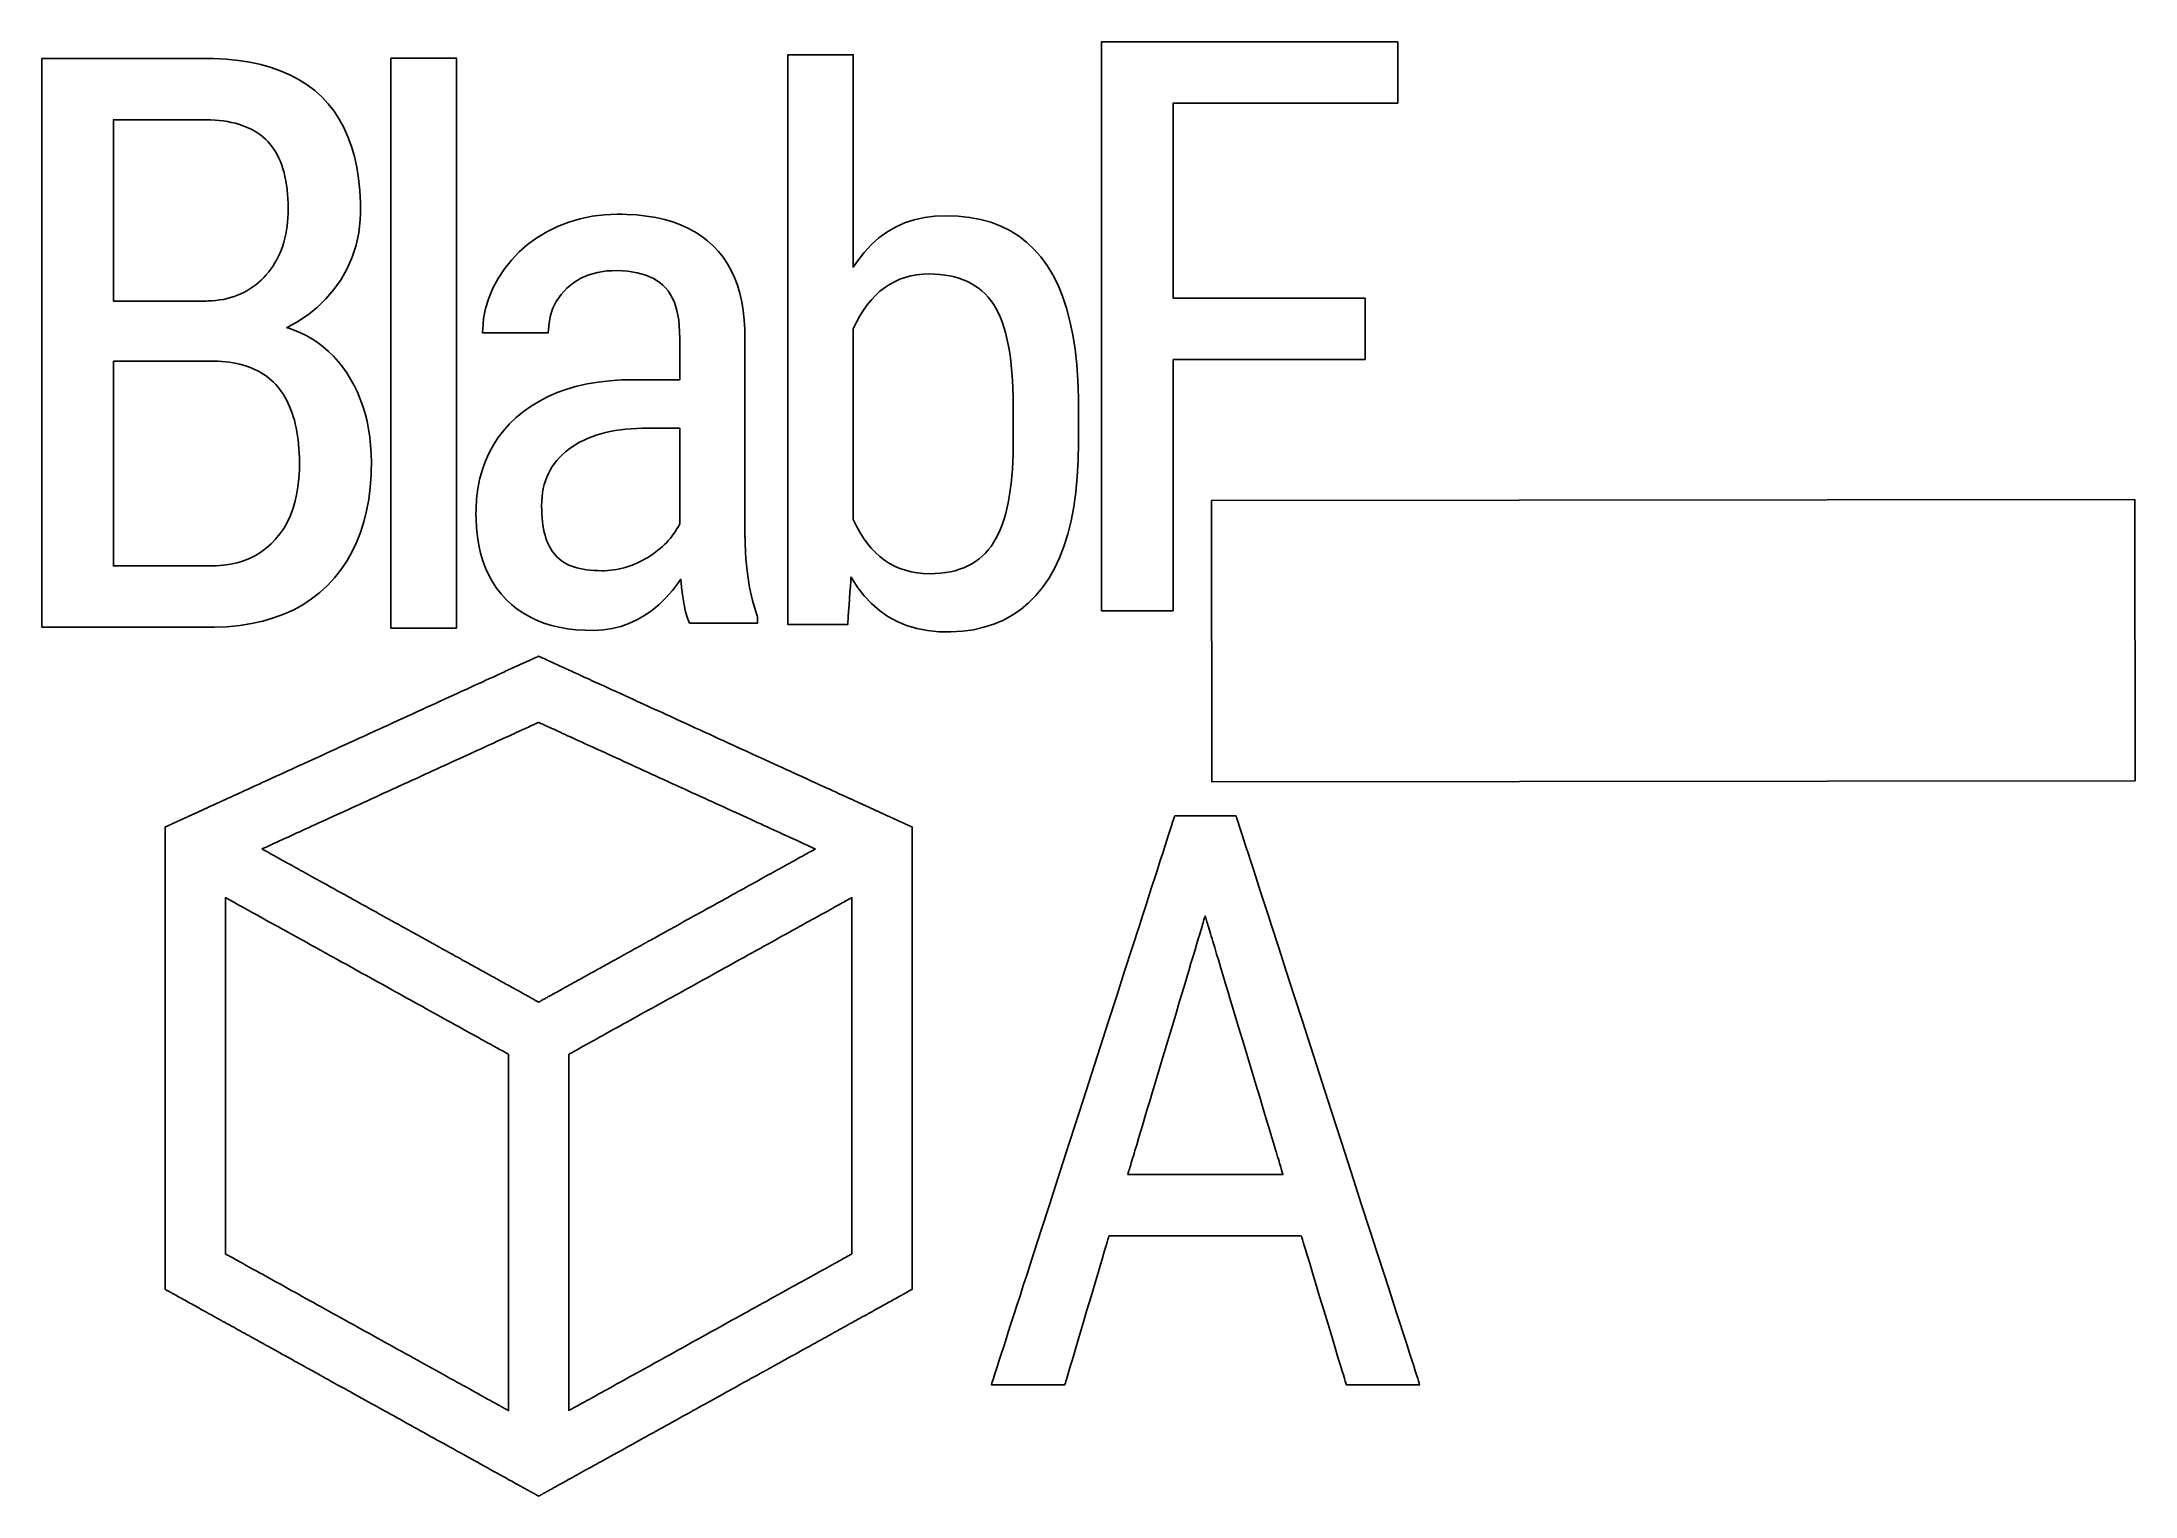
# Model space of a CAD drawing. Extents: x 16 to 853, y 21 to 603.
import ezdxf

# ---------------------------------------------------------------- set-up
doc = ezdxf.new("R2010")
doc.units = 0
doc.layers.get('0').update_dxf_attribs({"linetype": 'CONTINUOUS'})
doc.layers.add('CAPA_1', color=7, linetype='CONTINUOUS')

msp = doc.modelspace()

# ---------------------------------------------------------------- linework, layer by layer
msp.add_lwpolyline([(853.13, 307.44), (484.13, 307), (484, 419.5), (853, 419.94)], close=True)
at = {"layer": 'CAPA_1'}
for points in [[(545.45, 475.91), (545.11, 475.91), (544.12, 475.91), (542.53, 475.91), (540.41, 475.91), (537.8, 475.91), (534.76, 475.91), (531.35, 475.91), (527.62, 475.91), (523.63, 475.91), (519.43, 475.91), (510.62, 475.91), (501.63, 475.91), (492.91, 475.91), (488.78, 475.91), (484.89, 475.91), (481.28, 475.91), (478.01, 475.91), (475.14, 475.91), (472.72, 475.91), (470.81, 475.91), (469.45, 475.91), (468.71, 475.91), (468.59, 475.84), (468.59, 475.55), (468.59, 475.04), (468.59, 474.33), (468.59, 473.43), (468.59, 472.33), (468.59, 471.06), (468.59, 468.03), (468.59, 464.39), (468.59, 460.21), (468.59, 455.58), (468.59, 450.56), (468.59, 445.23), (468.59, 439.64), (468.59, 416.32), (468.59, 410.59), (468.59, 405.05), (468.59, 399.78), (468.59, 394.83), (468.59, 390.28), (468.59, 386.21), (468.59, 382.68), (468.59, 379.77), (468.59, 378.58), (468.59, 377.56), (468.59, 376.73), (468.59, 376.1), (468.59, 375.68), (468.59, 375.48), (468.51, 375.46), (468.19, 375.46), (467.64, 375.46), (466.89, 375.46), (465.95, 375.46), (463.61, 375.46), (460.78, 375.46), (454.29, 375.46), (447.81, 375.46), (444.98, 375.46), (442.64, 375.46), (441.7, 375.46), (440.95, 375.46), (440.4, 375.46), (440.08, 375.46), (440, 375.5), (440, 375.96), (440, 376.91), (440, 378.33), (440, 380.21), (440, 382.52), (440, 385.23), (440, 388.34), (440, 391.82), (440, 395.64), (440, 399.8), (440, 404.27), (440, 409.02), (440, 414.04), (440, 419.32), (440, 424.81), (440, 430.52), (440, 442.47), (440, 455.01), (440, 467.97), (440, 494.52), (440, 507.77), (440, 520.8), (440, 533.44), (440, 545.52), (440, 551.3), (440, 556.89), (440, 562.25), (440, 567.38), (440, 572.24), (440, 576.82), (440, 581.11), (440, 585.07), (440, 588.69), (440, 591.95), (440, 594.82), (440, 597.29), (440, 599.34), (440, 600.95), (440, 602.09), (440, 602.75), (440.01, 602.92), (440.19, 602.92), (440.64, 602.92), (441.33, 602.92), (442.26, 602.92), (443.42, 602.92), (444.79, 602.92), (446.37, 602.92), (448.14, 602.92), (450.1, 602.92), (454.52, 602.92), (459.55, 602.92), (465.11, 602.92), (471.11, 602.92), (477.47, 602.92), (484.09, 602.92), (490.91, 602.92), (504.75, 602.92), (518.33, 602.92), (524.8, 602.92), (530.95, 602.92), (536.7, 602.92), (541.95, 602.92), (546.63, 602.92), (548.73, 602.92), (550.65, 602.92), (552.38, 602.92), (553.92, 602.92), (555.25, 602.92), (556.36, 602.92), (557.24, 602.92), (557.89, 602.92), (558.28, 602.92), (558.42, 602.92), (558.42, 602.81), (558.42, 602.49), (558.42, 601.99), (558.42, 601.31), (558.42, 599.51), (558.42, 597.23), (558.42, 594.61), (558.42, 591.8), (558.42, 586.15), (558.42, 583.59), (558.42, 581.4), (558.42, 579.71), (558.42, 579.1), (558.42, 578.67), (558.42, 578.43), (558.35, 578.39), (558.09, 578.39), (557.64, 578.39), (557.01, 578.39), (556.2, 578.39), (554.08, 578.39), (551.37, 578.39), (548.11, 578.39), (544.38, 578.39), (540.24, 578.39), (535.75, 578.39), (530.98, 578.39), (525.99, 578.39), (505.13, 578.39), (495.05, 578.39), (490.33, 578.39), (485.91, 578.39), (481.84, 578.39), (478.2, 578.39), (475.05, 578.39), (472.45, 578.39), (470.47, 578.39), (469.73, 578.39), (469.16, 578.39), (468.79, 578.39), (468.61, 578.39), (468.59, 578.17), (468.59, 577.29), (468.59, 575.8), (468.59, 573.75), (468.59, 571.2), (468.59, 568.2), (468.59, 564.81), (468.59, 561.09), (468.59, 557.09), (468.59, 548.47), (468.59, 539.41), (468.59, 530.35), (468.59, 521.74), (468.59, 517.74), (468.59, 514.01), (468.59, 510.63), (468.59, 507.63), (468.59, 505.08), (468.59, 503.03), (468.59, 501.54), (468.59, 500.66), (468.6, 500.44), (469.08, 500.44), (470.2, 500.44), (471.89, 500.44), (474.12, 500.44), (476.82, 500.44), (479.93, 500.44), (483.41, 500.44), (487.2, 500.44), (491.23, 500.44), (499.85, 500.44), (517.7, 500.44), (521.97, 500.44), (526.05, 500.44), (529.9, 500.44), (533.44, 500.44), (536.63, 500.44), (539.42, 500.44), (541.74, 500.44), (543.55, 500.44), (544.79, 500.44), (545.39, 500.44), (545.45, 500.4), (545.45, 500.16), (545.45, 499.73), (545.45, 499.12), (545.45, 497.43), (545.45, 495.23), (545.45, 492.68), (545.45, 487.02), (545.45, 484.21), (545.45, 481.6), (545.45, 479.32), (545.45, 477.52), (545.45, 476.84), (545.45, 476.34), (545.45, 476.02), (545.45, 475.91)], [(519.88, 125.52), (519.66, 125.52), (519.02, 125.52), (517.98, 125.52), (516.58, 125.52), (514.84, 125.52), (512.79, 125.52), (510.46, 125.52), (507.88, 125.52), (505.07, 125.52), (502.06, 125.52), (495.57, 125.52), (488.62, 125.52), (481.45, 125.52), (474.29, 125.52), (467.34, 125.52), (460.85, 125.52), (457.84, 125.52), (455.03, 125.52), (452.45, 125.52), (450.12, 125.52), (448.07, 125.52), (446.33, 125.52), (444.92, 125.52), (443.89, 125.52), (443.24, 125.52), (443.02, 125.52), (442.97, 125.35), (442.82, 124.85), (442.59, 124.05), (442.26, 122.96), (441.86, 121.62), (441.39, 120.03), (440.86, 118.22), (440.26, 116.22), (439.62, 114.05), (438.93, 111.72), (437.44, 106.69), (435.84, 101.31), (434.2, 95.76), (432.55, 90.21), (430.95, 84.83), (429.46, 79.8), (428.77, 77.48), (428.13, 75.3), (427.53, 73.3), (427, 71.49), (426.53, 69.91), (426.13, 68.56), (425.81, 67.47), (425.57, 66.67), (425.42, 66.17), (425.37, 66), (425.28, 66), (425.04, 66), (424.11, 66), (422.66, 66), (420.78, 66), (418.56, 66), (416.08, 66), (410.68, 66), (405.29, 66), (402.81, 66), (400.59, 66), (398.71, 66), (397.26, 66), (396.33, 66), (396.08, 66), (396, 66), (396.05, 66.16), (396.21, 66.65), (396.47, 67.45), (396.82, 68.55), (397.27, 69.95), (397.81, 71.62), (398.44, 73.57), (399.15, 75.77), (399.94, 78.23), (400.81, 80.92), (401.75, 83.85), (402.76, 86.99), (403.84, 90.34), (404.98, 93.89), (406.19, 97.63), (407.45, 101.54), (408.76, 105.62), (410.13, 109.86), (412.99, 118.76), (416.02, 128.15), (419.18, 137.97), (422.45, 148.12), (425.8, 158.52), (432.63, 179.73), (439.47, 200.94), (442.82, 211.34), (446.09, 221.49), (449.25, 231.3), (452.28, 240.7), (455.14, 249.6), (456.51, 253.84), (457.82, 257.92), (459.08, 261.83), (460.28, 265.57), (461.43, 269.12), (462.51, 272.47), (463.52, 275.61), (464.46, 278.53), (465.33, 281.23), (466.12, 283.69), (466.83, 285.89), (467.46, 287.84), (468, 289.51), (468.45, 290.9), (468.8, 292.01), (469.06, 292.81), (469.22, 293.29), (469.27, 293.46), (469.54, 293.46), (470.32, 293.46), (471.53, 293.46), (473.1, 293.46), (474.96, 293.46), (477.03, 293.46), (481.53, 293.46), (486.04, 293.46), (488.11, 293.46), (489.96, 293.46), (491.53, 293.46), (492.74, 293.46), (493.52, 293.46), (493.8, 293.46), (493.85, 293.29), (494.01, 292.81), (494.26, 292.01), (494.62, 290.9), (495.07, 289.51), (495.61, 287.84), (496.24, 285.89), (496.95, 283.69), (497.74, 281.23), (498.61, 278.53), (499.56, 275.61), (500.57, 272.47), (501.65, 269.12), (502.8, 265.57), (504, 261.83), (505.27, 257.92), (506.59, 253.84), (507.95, 249.6), (510.83, 240.7), (513.86, 231.3), (517.03, 221.49), (520.3, 211.34), (523.66, 200.94), (530.51, 179.73), (537.35, 158.52), (540.71, 148.12), (543.99, 137.97), (547.16, 128.15), (550.19, 118.76), (553.06, 109.86), (554.43, 105.62), (555.75, 101.54), (557.01, 97.63), (558.22, 93.89), (559.36, 90.34), (560.44, 86.99), (561.46, 83.85), (562.4, 80.92), (563.27, 78.23), (564.06, 75.77), (564.78, 73.57), (565.4, 71.62), (565.94, 69.95), (566.39, 68.55), (566.75, 67.45), (567.01, 66.65), (567.17, 66.16), (567.22, 66), (567.13, 66), (566.89, 66), (565.96, 66), (564.51, 66), (562.63, 66), (560.41, 66), (557.93, 66), (552.53, 66), (547.14, 66), (544.66, 66), (542.44, 66), (540.56, 66), (539.11, 66), (538.18, 66), (537.93, 66), (537.85, 66), (537.8, 66.17), (537.65, 66.67), (537.41, 67.47), (537.08, 68.56), (536.67, 69.91), (536.19, 71.49), (535.65, 73.3), (535.04, 75.3), (534.39, 77.48), (533.68, 79.8), (532.17, 84.83), (530.54, 90.21), (528.87, 95.76), (527.19, 101.31), (525.57, 106.69), (524.05, 111.72), (523.35, 114.05), (522.69, 116.22), (522.09, 118.22), (521.54, 120.03), (521.06, 121.62), (520.66, 122.96), (520.33, 124.05), (520.09, 124.85), (519.94, 125.35), (519.88, 125.52)]]:
    msp.add_lwpolyline(points, close=True, dxfattribs=at)
at = {"layer": 'CAPA_1', "color": 7}
for points in [[(16.5, 368.85), (16.5, 368.93), (16.5, 369.16), (16.5, 369.54), (16.5, 370.07), (16.5, 370.75), (16.5, 371.56), (16.5, 373.6), (16.5, 376.16), (16.5, 379.21), (16.5, 382.73), (16.5, 386.7), (16.5, 391.07), (16.5, 395.83), (16.5, 400.96), (16.5, 406.41), (16.5, 412.17), (16.5, 418.2), (16.5, 424.49), (16.5, 431), (16.5, 437.71), (16.5, 444.59), (16.5, 458.75), (16.5, 473.26), (16.5, 487.91), (16.5, 502.48), (16.5, 516.75), (16.5, 523.71), (16.5, 530.52), (16.5, 537.14), (16.5, 543.55), (16.5, 549.73), (16.5, 555.64), (16.5, 561.27), (16.5, 566.57), (16.5, 571.53), (16.5, 576.12), (16.5, 580.31), (16.5, 584.08), (16.5, 587.39), (16.5, 590.22), (16.5, 592.55), (16.5, 594.34), (16.5, 595.03), (16.5, 595.57), (16.5, 595.97), (16.5, 596.21), (16.52, 596.31), (16.69, 596.31), (17.02, 596.31), (17.52, 596.31), (18.17, 596.31), (18.96, 596.31), (20.96, 596.31), (23.44, 596.31), (26.35, 596.31), (29.62, 596.31), (33.2, 596.31), (37.01, 596.31), (45.13, 596.31), (53.46, 596.31), (61.53, 596.31), (65.31, 596.31), (68.83, 596.31), (72.04, 596.31), (74.88, 596.31), (77.28, 596.31), (79.18, 596.31), (79.92, 596.31), (80.51, 596.31), (80.95, 596.31), (81.23, 596.31), (81.33, 596.31), (81.55, 596.31), (81.88, 596.31), (82.54, 596.3), (85.16, 596.25), (90.22, 595.97), (95.06, 595.47), (99.67, 594.75), (104.05, 593.81), (108.21, 592.64), (112.13, 591.24), (115.84, 589.62), (119.31, 587.78), (122.55, 585.72), (125.57, 583.43), (128.36, 580.92), (130.93, 578.18), (133.26, 575.22), (135.35, 572.03), (137.22, 568.63), (138.85, 564.99), (140.26, 561.14), (141.43, 557.06), (142.36, 552.75), (143.07, 548.23), (143.54, 543.48), (143.79, 538.5), (143.82, 535.93), (143.82, 535.48), (143.82, 535.13), (143.81, 534.45), (143.7, 531.77), (143.12, 526.56), (142.07, 521.58), (140.55, 516.82), (138.56, 512.27), (136.1, 507.96), (133.23, 503.9), (130.02, 500.16), (126.48, 496.75), (122.61, 493.67), (118.41, 490.9), (116.18, 489.64), (115.03, 489.04), (114.45, 488.75), (114.31, 488.68), (114.45, 488.62), (114.78, 488.52), (117.4, 487.62), (119.93, 486.57), (122.35, 485.37), (124.69, 484.03), (126.92, 482.54), (129.06, 480.91), (131.11, 479.14), (133.06, 477.21), (134.91, 475.15), (136.67, 472.93), (138.33, 470.58), (139.89, 468.08), (141.32, 465.49), (142.62, 462.81), (143.78, 460.05), (144.8, 457.2), (145.69, 454.26), (146.45, 451.23), (147.07, 448.12), (147.55, 444.91), (147.9, 441.62), (148.12, 438.25), (148.2, 434.78), (148.2, 434.28), (148.19, 433.63), (148.17, 432.32), (148.09, 429.76), (147.74, 424.77), (147.15, 419.97), (146.3, 415.37), (145.21, 410.96), (143.86, 406.75), (142.28, 402.73), (140.44, 398.9), (138.35, 395.27), (136.02, 391.83), (133.44, 388.58), (130.61, 385.54), (127.56, 382.73), (124.3, 380.18), (120.82, 377.89), (117.14, 375.86), (113.25, 374.08), (109.14, 372.57), (104.83, 371.31), (100.3, 370.31), (95.56, 369.57), (90.61, 369.09), (85.45, 368.87), (84.13, 368.85), (83.52, 368.85), (83.49, 368.85), (83.3, 368.85), (82.94, 368.85), (82.41, 368.85), (81.73, 368.85), (80.89, 368.85), (79.92, 368.85), (77.57, 368.85), (74.76, 368.85), (71.54, 368.85), (67.98, 368.85), (64.14, 368.85), (60.08, 368.85), (51.58, 368.85), (42.99, 368.85), (38.82, 368.85), (34.81, 368.85), (31.04, 368.85), (27.57, 368.85), (24.45, 368.85), (21.76, 368.85), (19.55, 368.85), (18.65, 368.85), (17.9, 368.85), (17.3, 368.85), (16.86, 368.85), (16.59, 368.85), (16.5, 368.85)], [(182.25, 368.54), (182.18, 368.54), (181.96, 368.54), (181.6, 368.54), (181.12, 368.54), (180.53, 368.54), (179.83, 368.54), (178.15, 368.54), (176.16, 368.54), (173.95, 368.54), (169.13, 368.54), (164.31, 368.54), (162.09, 368.54), (160.1, 368.54), (158.42, 368.54), (157.72, 368.54), (157.13, 368.54), (156.65, 368.54), (156.3, 368.54), (156.08, 368.54), (156, 368.54), (156, 368.7), (156, 369.19), (156, 369.99), (156, 371.1), (156, 372.49), (156, 374.17), (156, 376.12), (156, 378.33), (156, 380.79), (156, 383.49), (156, 386.42), (156, 389.56), (156, 392.92), (156, 396.47), (156, 400.22), (156, 404.14), (156, 408.22), (156, 412.46), (156, 416.85), (156, 421.38), (156, 426.03), (156, 430.79), (156, 440.62), (156, 450.79), (156, 461.2), (156, 482.45), (156, 503.69), (156, 514.11), (156, 524.27), (156, 534.1), (156, 538.87), (156, 543.52), (156, 548.04), (156, 552.43), (156, 556.67), (156, 560.76), (156, 564.68), (156, 568.42), (156, 571.97), (156, 575.33), (156, 578.48), (156, 581.41), (156, 584.11), (156, 586.57), (156, 588.77), (156, 590.72), (156, 592.4), (156, 593.8), (156, 594.9), (156, 595.7), (156, 596.19), (156, 596.35), (156.08, 596.35), (156.3, 596.35), (156.65, 596.35), (157.13, 596.35), (157.72, 596.35), (158.42, 596.35), (160.1, 596.35), (162.09, 596.35), (164.31, 596.35), (169.13, 596.35), (173.95, 596.35), (176.16, 596.35), (178.15, 596.35), (179.83, 596.35), (180.53, 596.35), (181.12, 596.35), (181.6, 596.35), (181.96, 596.35), (182.18, 596.35), (182.25, 596.35), (182.25, 596.19), (182.25, 595.7), (182.25, 594.9), (182.25, 593.8), (182.25, 592.4), (182.25, 590.72), (182.25, 588.77), (182.25, 586.57), (182.25, 584.11), (182.25, 581.41), (182.25, 578.48), (182.25, 575.33), (182.25, 571.97), (182.25, 568.42), (182.25, 564.68), (182.25, 560.76), (182.25, 556.67), (182.25, 552.43), (182.25, 548.04), (182.25, 543.52), (182.25, 538.87), (182.25, 534.1), (182.25, 524.27), (182.25, 514.11), (182.25, 503.69), (182.25, 482.45), (182.25, 461.2), (182.25, 450.79), (182.25, 440.62), (182.25, 430.79), (182.25, 426.03), (182.25, 421.38), (182.25, 416.85), (182.25, 412.46), (182.25, 408.22), (182.25, 404.14), (182.25, 400.22), (182.25, 396.47), (182.25, 392.92), (182.25, 389.56), (182.25, 386.42), (182.25, 383.49), (182.25, 380.79), (182.25, 378.33), (182.25, 376.12), (182.25, 374.17), (182.25, 372.49), (182.25, 371.1), (182.25, 369.99), (182.25, 369.19), (182.25, 368.7), (182.25, 368.54)], [(430.83, 442.48), (430.71, 435.6), (430.35, 429.05), (429.76, 422.83), (428.93, 416.94), (427.86, 411.37), (426.56, 406.13), (425.01, 401.21), (423.23, 396.62), (421.22, 392.35), (418.96, 388.41), (416.48, 384.8), (413.77, 381.52), (410.84, 378.57), (407.71, 375.95), (404.36, 373.67), (400.79, 371.73), (397.01, 370.11), (393.02, 368.84), (388.82, 367.89), (384.4, 367.28), (379.77, 367), (375.04, 367.07), (370.51, 367.52), (366.22, 368.35), (362.14, 369.57), (358.29, 371.18), (354.67, 373.18), (351.27, 375.56), (348.09, 378.32), (345.14, 381.47), (342.41, 385.01), (339.91, 388.93), (339.9, 388.81), (339.88, 388.46), (339.84, 387.91), (339.79, 387.18), (339.65, 385.27), (339.49, 382.93), (339.12, 377.67), (338.94, 375.14), (338.78, 372.91), (338.72, 371.98), (338.66, 371.19), (338.62, 370.58), (338.59, 370.16), (338.58, 369.96), (338.51, 369.95), (338.16, 369.95), (337.55, 369.95), (336.7, 369.95), (335.65, 369.95), (334.41, 369.95), (333.04, 369.95), (329.95, 369.95), (326.63, 369.95), (323.32, 369.95), (320.23, 369.95), (318.85, 369.95), (317.62, 369.95), (316.57, 369.95), (315.72, 369.95), (315.11, 369.95), (314.76, 369.95), (314.7, 369.95), (314.7, 369.96), (314.7, 370.11), (314.7, 370.45), (314.7, 370.96), (314.7, 371.65), (314.7, 372.51), (314.7, 373.53), (314.7, 374.71), (314.7, 376.04), (314.7, 377.53), (314.7, 379.16), (314.7, 380.94), (314.7, 384.9), (314.7, 389.37), (314.7, 394.33), (314.7, 399.73), (314.7, 405.54), (314.7, 411.73), (314.7, 418.26), (314.7, 425.1), (314.7, 432.2), (314.7, 439.54), (314.7, 447.08), (314.7, 462.61), (314.7, 494.52), (314.7, 510.34), (314.7, 518.08), (314.7, 525.68), (314.7, 533.09), (314.7, 540.28), (314.7, 547.2), (314.7, 553.84), (314.7, 560.14), (314.7, 566.09), (314.7, 571.63), (314.7, 576.74), (314.7, 581.38), (314.7, 585.52), (314.7, 589.11), (314.7, 590.7), (314.7, 592.13), (314.7, 593.42), (314.7, 594.54), (314.7, 595.51), (314.7, 596.31), (314.7, 596.94), (314.7, 597.39), (314.7, 597.67), (314.7, 597.76), (314.86, 597.76), (315.34, 597.76), (316.1, 597.76), (317.1, 597.76), (318.32, 597.76), (319.73, 597.76), (322.95, 597.76), (330.18, 597.76), (333.67, 597.76), (335.26, 597.76), (336.72, 597.76), (338.01, 597.76), (339.09, 597.76), (339.93, 597.76), (340.51, 597.76), (340.78, 597.76), (340.8, 597.75), (340.8, 597.52), (340.8, 597.03), (340.8, 596.29), (340.8, 595.31), (340.8, 594.11), (340.8, 592.7), (340.8, 591.1), (340.8, 589.3), (340.8, 587.34), (340.8, 585.22), (340.8, 582.96), (340.8, 578.05), (340.8, 572.72), (340.8, 567.08), (340.8, 555.27), (340.8, 543.46), (340.8, 537.82), (340.8, 532.49), (340.8, 527.58), (340.8, 525.32), (340.8, 523.2), (340.8, 521.24), (340.8, 519.45), (340.8, 517.84), (340.8, 516.43), (340.8, 515.23), (340.8, 514.25), (340.8, 513.51), (340.8, 513.02), (340.8, 512.79), (340.8, 512.78), (340.9, 512.94), (341.21, 513.42), (342.46, 515.27), (345.11, 518.72), (347.96, 521.8), (351, 524.51), (354.25, 526.87), (357.69, 528.86), (361.33, 530.49), (365.17, 531.76), (369.21, 532.67), (373.44, 533.21), (377.88, 533.39), (382.71, 533.23), (387.31, 532.74), (391.68, 531.92), (395.82, 530.77), (399.73, 529.29), (403.4, 527.48), (406.84, 525.35), (410.05, 522.88), (413.03, 520.09), (415.78, 516.97), (418.29, 513.52), (420.58, 509.74), (422.63, 505.62), (424.45, 501.17), (426.05, 496.39), (427.42, 491.27), (428.55, 485.82), (429.46, 480.04), (430.14, 473.92), (430.59, 467.47), (430.81, 460.68), (430.82, 458.93), (430.83, 458.49), (430.83, 458.35), (430.83, 458.34), (430.83, 458.33), (430.83, 458.17), (430.83, 457.82), (430.83, 457.3), (430.83, 455.87), (430.83, 454.01), (430.83, 451.89), (430.83, 447.5), (430.83, 445.54), (430.83, 443.94), (430.83, 443.33), (430.83, 442.87), (430.83, 442.58), (430.83, 442.48)], [(275.28, 370.55), (274.5, 372.55), (273.8, 374.96), (273.18, 377.8), (272.64, 381.05), (272.18, 384.73), (271.98, 386.73), (271.89, 387.77), (271.87, 388.03), (271.59, 387.65), (270.98, 386.79), (268.49, 383.54), (265.88, 380.58), (263.16, 377.93), (260.32, 375.58), (257.37, 373.53), (254.31, 371.79), (251.13, 370.34), (247.84, 369.2), (244.43, 368.37), (240.91, 367.83), (237.28, 367.6), (233.58, 367.63), (230.01, 367.85), (226.57, 368.26), (223.28, 368.84), (220.13, 369.6), (217.12, 370.55), (214.25, 371.67), (211.53, 372.98), (208.94, 374.47), (206.5, 376.14), (204.2, 377.98), (202.04, 380.01), (200.04, 382.2), (198.23, 384.54), (196.59, 387.03), (195.14, 389.66), (193.86, 392.44), (192.77, 395.37), (191.86, 398.45), (191.13, 401.68), (190.58, 405.05), (190.21, 408.57), (190.02, 412.24), (189.99, 414.13), (190.02, 416.2), (190.25, 420.27), (190.73, 424.18), (191.46, 427.95), (192.43, 431.56), (193.64, 435.03), (195.1, 438.35), (196.81, 441.52), (198.76, 444.54), (200.96, 447.41), (203.4, 450.14), (206.09, 452.71), (209, 455.12), (212.09, 457.32), (215.37, 459.31), (218.83, 461.09), (222.47, 462.66), (226.29, 464.03), (230.3, 465.19), (234.48, 466.14), (238.85, 466.88), (243.4, 467.41), (248.13, 467.74), (250.57, 467.82), (251.8, 467.84), (252.11, 467.85), (252.14, 467.85), (252.15, 467.85), (252.33, 467.85), (252.69, 467.85), (253.23, 467.85), (253.92, 467.85), (255.67, 467.85), (257.82, 467.85), (262.68, 467.85), (265.11, 467.85), (267.33, 467.85), (269.21, 467.85), (269.97, 467.85), (270.59, 467.85), (271.05, 467.85), (271.33, 467.85), (271.42, 467.85), (271.42, 467.96), (271.42, 468.24), (271.42, 468.67), (271.42, 469.94), (271.42, 471.63), (271.42, 473.62), (271.42, 477.97), (271.42, 480.06), (271.42, 481.93), (271.42, 483.45), (271.42, 484.03), (271.42, 484.48), (271.42, 484.78), (271.42, 484.9), (271.42, 484.99), (271.42, 485.3), (271.41, 485.91), (271.38, 487.1), (271.25, 489.4), (271.02, 491.58), (270.7, 493.63), (270.28, 495.56), (269.77, 497.37), (269.17, 499.06), (268.47, 500.62), (267.68, 502.06), (266.79, 503.38), (265.81, 504.58), (264.74, 505.65), (263.57, 506.63), (260.92, 508.31), (257.89, 509.63), (254.46, 510.6), (250.64, 511.2), (246.42, 511.45), (244.33, 511.43), (242.36, 511.31), (238.63, 510.76), (235.16, 509.8), (231.95, 508.42), (229.01, 506.62), (226.33, 504.41), (224, 501.87), (222.11, 499.12), (220.65, 496.14), (219.64, 492.93), (219.06, 489.51), (218.94, 487.71), (218.92, 486.79), (218.91, 486.56), (218.91, 486.54), (218.84, 486.54), (218.5, 486.54), (217.92, 486.54), (217.11, 486.54), (216.1, 486.54), (214.93, 486.54), (213.6, 486.54), (210.61, 486.54), (203.95, 486.54), (200.68, 486.54), (197.72, 486.54), (196.42, 486.54), (195.28, 486.54), (194.3, 486.54), (193.54, 486.54), (192.99, 486.54), (192.7, 486.54), (192.66, 486.54), (192.66, 487.02), (192.69, 488.07), (193.06, 492.24), (193.86, 496.35), (195.09, 500.4), (196.75, 504.37), (198.84, 508.29), (201.34, 512.1), (204.14, 515.65), (207.25, 518.92), (210.66, 521.9), (214.36, 524.6), (218.36, 527.01), (222.63, 529.11), (227.06, 530.84), (231.67, 532.2), (236.44, 533.17), (241.37, 533.77), (246.47, 534), (246.8, 534), (247.23, 534), (248.28, 533.99), (250.35, 533.94), (254.35, 533.7), (258.18, 533.28), (261.83, 532.68), (265.31, 531.9), (268.62, 530.94), (271.75, 529.8), (274.71, 528.47), (277.49, 526.97), (280.1, 525.29), (282.53, 523.42), (284.79, 521.37), (286.87, 519.16), (288.77, 516.78), (290.47, 514.23), (292, 511.52), (293.34, 508.64), (294.49, 505.6), (295.46, 502.39), (296.24, 499.02), (296.84, 495.48), (297.25, 491.77), (297.48, 487.9), (297.51, 486.91), (297.52, 486.41), (297.52, 486.16), (297.52, 486.09), (297.52, 485.94), (297.52, 485.57), (297.52, 485.01), (297.52, 484.25), (297.52, 483.3), (297.52, 482.18), (297.52, 480.9), (297.52, 479.46), (297.52, 477.88), (297.52, 476.16), (297.52, 472.35), (297.52, 468.12), (297.52, 463.53), (297.52, 458.67), (297.52, 448.44), (297.52, 438.05), (297.52, 432.98), (297.52, 428.1), (297.52, 423.49), (297.52, 419.22), (297.52, 415.37), (297.52, 412.01), (297.52, 410.55), (297.52, 409.24), (297.52, 408.09), (297.52, 407.11), (297.52, 406.32), (297.52, 405.71), (297.52, 405.31), (297.52, 405.12), (297.52, 405.11), (297.52, 405), (297.53, 404.6), (297.54, 403.81), (297.57, 402.24), (297.89, 396.14), (298.49, 390.34), (299.37, 384.82), (300.53, 379.59), (301.97, 374.65), (302.38, 373.46), (302.57, 372.92), (302.57, 372.92), (302.57, 372.85), (302.57, 372.47), (302.57, 371.3), (302.57, 370.81), (302.57, 370.56), (302.55, 370.55), (302.33, 370.55), (301.84, 370.55), (301.1, 370.55), (300.14, 370.55), (299, 370.55), (297.69, 370.55), (296.24, 370.55), (293.02, 370.55), (289.56, 370.55), (286.06, 370.55), (282.73, 370.55), (279.78, 370.55), (278.51, 370.55), (277.42, 370.55), (276.52, 370.55), (275.85, 370.55), (275.42, 370.55), (275.28, 370.55)]]:
    msp.add_lwpolyline(points, close=True, dxfattribs=at)
at = {"layer": 'CAPA_1', "color": 1}
for points in [[(45.09, 499.29), (45.17, 499.29), (45.41, 499.29), (45.79, 499.29), (46.31, 499.29), (46.96, 499.29), (47.73, 499.29), (48.61, 499.29), (49.59, 499.29), (50.67, 499.29), (51.82, 499.29), (53.06, 499.29), (54.35, 499.29), (57.11, 499.29), (60.02, 499.29), (66.02, 499.29), (68.96, 499.29), (71.77, 499.29), (73.1, 499.29), (74.37, 499.29), (75.57, 499.29), (76.7, 499.29), (77.73, 499.29), (78.67, 499.29), (79.51, 499.29), (80.22, 499.29), (80.82, 499.29), (81.28, 499.29), (81.6, 499.29), (81.77, 499.29), (81.8, 499.29), (81.85, 499.29), (81.95, 499.29), (82.15, 499.29), (82.95, 499.31), (84.53, 499.38), (86.08, 499.51), (87.6, 499.71), (89.07, 499.96), (90.52, 500.27), (91.93, 500.64), (93.31, 501.08), (94.65, 501.57), (95.96, 502.12), (97.24, 502.73), (98.48, 503.41), (99.68, 504.14), (100.86, 504.93), (101.99, 505.78), (103.1, 506.69), (104.17, 507.67), (105.2, 508.7), (106.2, 509.79), (107.15, 510.92), (108.05, 512.09), (108.89, 513.3), (109.67, 514.55), (110.4, 515.84), (111.08, 517.17), (111.7, 518.54), (112.26, 519.95), (112.78, 521.39), (113.23, 522.88), (113.64, 524.41), (113.98, 525.97), (114.28, 527.58), (114.51, 529.22), (114.7, 530.9), (114.83, 532.62), (114.9, 534.39), (114.92, 535.28), (114.92, 536.22), (114.89, 538.24), (114.81, 540.19), (114.68, 542.08), (114.5, 543.91), (114.27, 545.68), (113.99, 547.39), (113.66, 549.04), (113.28, 550.63), (112.85, 552.15), (112.37, 553.61), (111.85, 555.02), (111.27, 556.36), (110.64, 557.64), (109.97, 558.85), (109.24, 560.01), (108.47, 561.11), (107.64, 562.14), (106.77, 563.11), (105.85, 564.03), (104.87, 564.89), (103.84, 565.7), (102.76, 566.47), (101.62, 567.18), (100.44, 567.84), (99.2, 568.45), (97.91, 569), (96.57, 569.51), (95.17, 569.97), (93.72, 570.37), (92.22, 570.73), (90.67, 571.03), (89.07, 571.28), (87.41, 571.48), (85.7, 571.63), (83.94, 571.73), (82.13, 571.78), (81.67, 571.78), (81.43, 571.78), (81.33, 571.78), (81.33, 571.78), (81.23, 571.78), (80.97, 571.78), (80.58, 571.78), (80.04, 571.78), (79.38, 571.78), (78.61, 571.78), (77.73, 571.78), (76.74, 571.78), (75.67, 571.78), (74.52, 571.78), (73.29, 571.78), (72, 571.78), (70.66, 571.78), (67.84, 571.78), (64.91, 571.78), (59, 571.78), (56.16, 571.78), (54.8, 571.78), (53.5, 571.78), (52.25, 571.78), (51.07, 571.78), (49.98, 571.78), (48.97, 571.78), (48.06, 571.78), (47.25, 571.78), (46.56, 571.78), (45.99, 571.78), (45.55, 571.78), (45.25, 571.78), (45.1, 571.78), (45.09, 571.78), (45.09, 571.73), (45.09, 571.6), (45.09, 571.39), (45.09, 571.11), (45.09, 570.76), (45.09, 570.33), (45.09, 569.84), (45.09, 569.29), (45.09, 568.67), (45.09, 567.99), (45.09, 567.25), (45.09, 566.45), (45.09, 565.6), (45.09, 563.75), (45.09, 561.7), (45.09, 559.48), (45.09, 557.11), (45.09, 554.6), (45.09, 551.97), (45.09, 549.24), (45.09, 546.43), (45.09, 540.62), (45.09, 528.78), (45.09, 525.87), (45.09, 523.03), (45.09, 520.26), (45.09, 517.58), (45.09, 515.02), (45.09, 512.59), (45.09, 510.3), (45.09, 508.18), (45.09, 506.24), (45.09, 505.35), (45.09, 504.51), (45.09, 503.72), (45.09, 502.99), (45.09, 502.32), (45.09, 501.7), (45.09, 501.16), (45.09, 500.68), (45.09, 500.26), (45.09, 499.92), (45.09, 499.65), (45.09, 499.45), (45.09, 499.33), (45.09, 499.29)], [(404.72, 457.52), (404.69, 461.01), (404.6, 464.37), (404.44, 467.61), (404.23, 470.72), (403.95, 473.7), (403.61, 476.55), (403.2, 479.27), (402.74, 481.87), (402.21, 484.34), (401.62, 486.68), (400.97, 488.89), (400.26, 490.97), (399.48, 492.93), (398.65, 494.76), (397.75, 496.46), (396.79, 498.03), (395.76, 499.5), (394.65, 500.86), (393.47, 502.14), (392.2, 503.32), (390.87, 504.4), (389.45, 505.39), (387.96, 506.29), (386.39, 507.09), (384.74, 507.8), (383.02, 508.41), (381.22, 508.93), (379.34, 509.35), (377.38, 509.68), (375.35, 509.92), (373.24, 510.06), (371.06, 510.11), (368.56, 510.02), (366.14, 509.77), (363.8, 509.34), (361.54, 508.74), (359.37, 507.97), (357.27, 507.02), (355.26, 505.91), (353.33, 504.63), (351.48, 503.17), (349.71, 501.54), (348.02, 499.74), (346.42, 497.78), (344.89, 495.63), (343.44, 493.32), (342.08, 490.84), (340.8, 488.18), (340.8, 488.13), (340.8, 487.97), (340.8, 487.7), (340.8, 487.33), (340.8, 486.86), (340.8, 486.3), (340.8, 485.65), (340.8, 484.91), (340.8, 484.08), (340.8, 483.18), (340.8, 482.2), (340.8, 481.14), (340.8, 480.02), (340.8, 478.83), (340.8, 476.26), (340.8, 473.47), (340.8, 470.49), (340.8, 467.34), (340.8, 464.05), (340.8, 460.64), (340.8, 457.15), (340.8, 450.04), (340.8, 442.92), (340.8, 439.44), (340.8, 436.03), (340.8, 432.74), (340.8, 429.59), (340.8, 426.6), (340.8, 423.81), (340.8, 421.25), (340.8, 420.06), (340.8, 418.93), (340.8, 417.88), (340.8, 416.9), (340.8, 416), (340.8, 415.17), (340.8, 414.43), (340.8, 413.78), (340.8, 413.22), (340.8, 412.75), (340.8, 412.38), (340.8, 412.11), (340.8, 411.95), (340.8, 411.89), (342.07, 409.28), (343.42, 406.83), (344.86, 404.54), (346.38, 402.43), (347.99, 400.49), (349.68, 398.71), (351.46, 397.11), (353.33, 395.67), (355.28, 394.41), (357.32, 393.31), (359.45, 392.38), (361.66, 391.62), (363.95, 391.03), (366.33, 390.61), (368.8, 390.35), (371.35, 390.27), (373.54, 390.32), (375.64, 390.46), (377.67, 390.7), (379.62, 391.04), (381.49, 391.48), (383.28, 392.02), (385, 392.65), (386.63, 393.38), (388.18, 394.2), (389.66, 395.13), (391.06, 396.15), (392.38, 397.27), (393.62, 398.48), (394.78, 399.79), (395.86, 401.2), (396.86, 402.71), (397.8, 404.32), (398.67, 406.04), (399.49, 407.86), (400.25, 409.79), (400.94, 411.83), (401.58, 413.98), (402.16, 416.24), (402.68, 418.6), (403.14, 421.07), (403.55, 423.65), (403.89, 426.33), (404.18, 429.13), (404.4, 432.03), (404.57, 435.03), (404.68, 438.15), (404.72, 441.37), (404.72, 441.42), (404.72, 441.56), (404.72, 441.77), (404.72, 442.07), (404.72, 442.43), (404.72, 442.86), (404.72, 443.9), (404.72, 445.12), (404.72, 446.48), (404.72, 449.45), (404.72, 452.41), (404.72, 453.78), (404.72, 455), (404.72, 456.03), (404.72, 456.46), (404.72, 456.83), (404.72, 457.12), (404.72, 457.34), (404.72, 457.47), (404.72, 457.52)], [(45.09, 475.24), (45.09, 475.2), (45.09, 475.1), (45.09, 474.94), (45.09, 474.71), (45.09, 474.43), (45.09, 474.08), (45.09, 473.21), (45.09, 472.13), (45.09, 470.83), (45.09, 469.35), (45.09, 467.68), (45.09, 465.85), (45.09, 463.85), (45.09, 461.72), (45.09, 459.45), (45.09, 457.07), (45.09, 454.58), (45.09, 452), (45.09, 449.33), (45.09, 443.82), (45.09, 438.14), (45.09, 426.67), (45.09, 421.09), (45.09, 418.38), (45.09, 415.74), (45.09, 413.19), (45.09, 410.74), (45.09, 408.39), (45.09, 406.17), (45.09, 404.08), (45.09, 402.14), (45.09, 400.35), (45.09, 398.75), (45.09, 397.32), (45.09, 396.1), (45.09, 395.08), (45.09, 394.66), (45.09, 394.29), (45.09, 393.99), (45.09, 393.74), (45.09, 393.56), (45.09, 393.43), (45.1, 393.38), (45.2, 393.38), (45.43, 393.38), (45.77, 393.38), (46.22, 393.38), (46.77, 393.38), (47.42, 393.38), (48.15, 393.38), (48.98, 393.38), (49.88, 393.38), (50.85, 393.38), (51.89, 393.38), (54.15, 393.38), (56.6, 393.38), (59.19, 393.38), (64.62, 393.38), (70.05, 393.38), (72.64, 393.38), (75.09, 393.38), (77.34, 393.38), (78.38, 393.38), (79.36, 393.38), (80.26, 393.38), (81.08, 393.38), (81.82, 393.38), (82.47, 393.38), (83.02, 393.38), (83.47, 393.38), (83.81, 393.38), (84.03, 393.38), (84.14, 393.38), (84.14, 393.38), (84.18, 393.38), (84.27, 393.38), (84.65, 393.38), (86.15, 393.42), (89.06, 393.64), (91.85, 394.04), (94.52, 394.64), (97.07, 395.42), (99.51, 396.39), (101.83, 397.55), (104.03, 398.9), (106.11, 400.44), (108.08, 402.16), (109.92, 404.08), (111.62, 406.16), (113.16, 408.39), (114.53, 410.78), (115.73, 413.32), (116.76, 416.01), (117.63, 418.86), (118.32, 421.86), (118.86, 425), (119.22, 428.31), (119.41, 431.76), (119.45, 433.55), (119.45, 434), (119.45, 434.11), (119.45, 434.31), (119.45, 434.79), (119.42, 436.68), (119.35, 438.52), (119.24, 440.32), (119.09, 442.07), (118.91, 443.78), (118.69, 445.44), (118.43, 447.06), (118.13, 448.63), (117.79, 450.16), (117.42, 451.64), (117, 453.08), (116.55, 454.47), (116.06, 455.82), (115.54, 457.12), (114.97, 458.37), (114.37, 459.58), (113.73, 460.75), (113.05, 461.87), (112.33, 462.95), (111.57, 463.98), (110.78, 464.96), (109.95, 465.9), (109.08, 466.8), (108.17, 467.65), (107.22, 468.45), (106.24, 469.21), (105.22, 469.93), (104.16, 470.6), (103.06, 471.22), (101.92, 471.8), (100.75, 472.34), (99.53, 472.83), (98.28, 473.27), (96.99, 473.67), (95.67, 474.02), (94.3, 474.33), (92.9, 474.59), (91.46, 474.81), (89.98, 474.99), (88.46, 475.11), (86.9, 475.2), (85.31, 475.23), (84.91, 475.24), (84.8, 475.24), (84.77, 475.24), (84.77, 475.24), (84.74, 475.24), (84.59, 475.24), (84.32, 475.24), (83.94, 475.24), (83.45, 475.24), (82.86, 475.24), (82.17, 475.24), (81.39, 475.24), (80.52, 475.24), (79.58, 475.24), (78.57, 475.24), (77.49, 475.24), (76.35, 475.24), (73.93, 475.24), (71.34, 475.24), (68.63, 475.24), (63.07, 475.24), (60.32, 475.24), (57.64, 475.24), (55.1, 475.24), (52.74, 475.24), (51.64, 475.24), (50.61, 475.24), (49.64, 475.24), (48.75, 475.24), (47.94, 475.24), (47.22, 475.24), (46.6, 475.24), (46.07, 475.24), (45.65, 475.24), (45.34, 475.24), (45.15, 475.24), (45.09, 475.24)], [(240.27, 391.46), (241.47, 391.48), (242.67, 391.55), (243.86, 391.65), (245.04, 391.8), (246.21, 391.99), (247.38, 392.21), (248.54, 392.49), (249.69, 392.8), (250.83, 393.15), (251.97, 393.55), (253.11, 393.99), (254.23, 394.47), (255.35, 394.99), (256.46, 395.55), (257.57, 396.16), (258.66, 396.8), (259.74, 397.48), (260.78, 398.18), (261.78, 398.9), (262.74, 399.64), (263.67, 400.4), (264.56, 401.18), (265.41, 401.99), (266.23, 402.81), (267.01, 403.65), (267.75, 404.52), (268.45, 405.41), (269.12, 406.31), (269.75, 407.24), (270.34, 408.19), (270.9, 409.16), (271.42, 410.15), (271.42, 410.18), (271.42, 410.26), (271.42, 410.4), (271.42, 410.58), (271.42, 410.82), (271.42, 411.1), (271.42, 411.43), (271.42, 411.8), (271.42, 412.21), (271.42, 412.66), (271.42, 413.68), (271.42, 414.84), (271.42, 416.13), (271.42, 417.53), (271.42, 419.03), (271.42, 420.61), (271.42, 422.26), (271.42, 423.97), (271.42, 425.72), (271.42, 429.28), (271.42, 432.85), (271.42, 434.6), (271.42, 436.31), (271.42, 437.96), (271.42, 439.54), (271.42, 441.04), (271.42, 442.44), (271.42, 443.73), (271.42, 444.89), (271.42, 445.91), (271.42, 446.36), (271.42, 446.77), (271.42, 447.14), (271.42, 447.47), (271.42, 447.75), (271.42, 447.99), (271.42, 448.17), (271.42, 448.31), (271.42, 448.39), (271.42, 448.42), (271.38, 448.42), (271.25, 448.42), (271.05, 448.42), (270.78, 448.42), (270.45, 448.42), (270.05, 448.42), (269.6, 448.42), (269.1, 448.42), (268.56, 448.42), (267.98, 448.42), (266.73, 448.42), (265.39, 448.42), (264, 448.42), (262.62, 448.42), (261.28, 448.42), (260.03, 448.42), (259.45, 448.42), (258.9, 448.42), (258.41, 448.42), (257.96, 448.42), (257.56, 448.42), (257.22, 448.42), (256.95, 448.42), (256.75, 448.42), (256.63, 448.42), (256.59, 448.42), (254.28, 448.35), (252.04, 448.22), (249.86, 448.03), (247.73, 447.78), (245.67, 447.47), (243.68, 447.1), (241.74, 446.67), (239.86, 446.17), (238.05, 445.62), (236.3, 445.01), (234.61, 444.33), (232.98, 443.59), (231.41, 442.8), (229.9, 441.94), (228.46, 441.02), (227.07, 440.04), (225.76, 439), (224.53, 437.92), (223.39, 436.78), (222.33, 435.59), (221.36, 434.36), (220.47, 433.07), (219.67, 431.73), (218.95, 430.34), (218.32, 428.9), (217.77, 427.41), (217.3, 425.87), (216.92, 424.28), (216.63, 422.64), (216.41, 420.95), (216.29, 419.21), (216.24, 417.42), (216.27, 415.74), (216.33, 414.13), (216.44, 412.57), (216.59, 411.06), (216.78, 409.62), (217.02, 408.24), (217.29, 406.91), (217.62, 405.65), (217.98, 404.44), (218.39, 403.29), (218.84, 402.2), (219.33, 401.16), (219.87, 400.19), (220.45, 399.28), (221.07, 398.42), (221.73, 397.62), (222.45, 396.87), (223.22, 396.18), (224.06, 395.53), (224.95, 394.93), (225.9, 394.37), (226.91, 393.87), (227.98, 393.41), (229.11, 393), (230.3, 392.64), (231.55, 392.33), (232.85, 392.07), (234.22, 391.85), (235.64, 391.68), (237.13, 391.56), (238.67, 391.49), (240.27, 391.46)], [(450.52, 150.05), (450.62, 150.05), (450.92, 150.05), (451.4, 150.05), (452.06, 150.05), (452.88, 150.05), (453.86, 150.05), (454.98, 150.05), (456.25, 150.05), (457.64, 150.05), (459.15, 150.05), (460.76, 150.05), (462.48, 150.05), (464.29, 150.05), (466.17, 150.05), (468.13, 150.05), (470.15, 150.05), (474.32, 150.05), (478.63, 150.05), (487.32, 150.05), (491.55, 150.05), (495.59, 150.05), (497.53, 150.05), (499.39, 150.05), (501.17, 150.05), (502.85, 150.05), (504.43, 150.05), (505.9, 150.05), (507.25, 150.05), (508.47, 150.05), (509.55, 150.05), (510.48, 150.05), (511.25, 150.05), (511.85, 150.05), (512.27, 150.05), (512.5, 150.05), (512.54, 150.07), (512.51, 150.16), (512.45, 150.34), (512.37, 150.6), (512.27, 150.94), (512.15, 151.36), (512, 151.84), (511.83, 152.4), (511.65, 153.03), (511.44, 153.73), (511.21, 154.49), (510.96, 155.32), (510.69, 156.21), (510.41, 157.16), (510.1, 158.16), (509.78, 159.23), (509.45, 160.34), (508.73, 162.73), (507.95, 165.31), (507.13, 168.06), (506.25, 170.98), (505.33, 174.03), (504.37, 177.22), (503.38, 180.52), (502.36, 183.91), (501.32, 187.38), (499.18, 194.51), (497, 201.76), (494.82, 209.01), (492.68, 216.13), (491.63, 219.6), (490.61, 223), (489.62, 226.3), (488.66, 229.48), (487.75, 232.54), (486.87, 235.45), (486.04, 238.21), (485.27, 240.79), (484.55, 243.17), (484.21, 244.29), (483.89, 245.35), (483.59, 246.36), (483.31, 247.31), (483.04, 248.2), (482.79, 249.02), (482.56, 249.79), (482.35, 250.48), (482.16, 251.11), (481.99, 251.67), (481.85, 252.16), (481.72, 252.57), (481.62, 252.91), (481.54, 253.17), (481.49, 253.35), (481.46, 253.45), (481.45, 253.46), (481.43, 253.39), (481.39, 253.24), (481.32, 253.01), (481.22, 252.69), (481.11, 252.31), (480.97, 251.84), (480.81, 251.31), (480.63, 250.7), (480.42, 250.03), (480.2, 249.28), (479.96, 248.48), (479.7, 247.61), (479.42, 246.68), (479.13, 245.69), (478.82, 244.65), (478.14, 242.4), (477.41, 239.95), (476.62, 237.31), (475.78, 234.5), (474.89, 231.53), (473.97, 228.43), (473, 225.21), (472.01, 221.88), (470.98, 218.45), (469.94, 214.96), (468.87, 211.4), (464.54, 196.92), (462.39, 189.74), (461.34, 186.22), (460.31, 182.77), (459.3, 179.41), (458.33, 176.15), (457.39, 173), (456.49, 169.99), (455.63, 167.13), (454.82, 164.43), (454.07, 161.91), (453.38, 159.59), (453.05, 158.51), (452.75, 157.49), (452.46, 156.52), (452.19, 155.61), (451.93, 154.76), (451.7, 153.98), (451.48, 153.26), (451.29, 152.6), (451.11, 152.02), (450.96, 151.51), (450.83, 151.07), (450.72, 150.71), (450.63, 150.42), (450.57, 150.22), (450.54, 150.09), (450.52, 150.05)]]:
    msp.add_lwpolyline(points, close=True, dxfattribs=at)
at = {"layer": 'CAPA_1', "color": 7}
msp.add_polyline3d([(209.22, 24.69, 0), (209.22, 24.69, 0), (209.22, 24.69, 0), (209.22, 24.69, 0), (209.22, 24.69, 0), (209.22, 24.69, 0), (209.22, 24.69, 0), (209.22, 24.69, 0), (209.22, 24.69, 0), (209.22, 24.69, 0), (209.22, 24.69, 0), (209.22, 24.69, 0), (209.22, 24.69, 0), (209.22, 24.69, 0), (209.22, 24.69, 0), (209.22, 24.69, 0), (209.22, 24.69, 0), (209.22, 24.69, 0), (209.22, 24.69, 0), (209.22, 24.69, 0), (209.22, 24.69, 0), (209.22, 24.69, 0), (209.22, 24.69, 0), (209.22, 24.69, 0), (209.22, 24.69, 0), (209.22, 24.69, 0), (209.22, 24.69, 0), (209.22, 24.69, 0), (209.22, 24.69, 0), (209.22, 24.69, 0), (209.22, 24.69, 0), (209.22, 24.69, 0), (209.22, 24.69, 0), (209.22, 24.69, 0), (209.22, 24.69, 0), (209.22, 24.69, 0), (209.22, 24.69, 0), (209.22, 24.69, 0), (209.22, 24.69, 0), (209.22, 24.69, 0), (209.22, 24.69, 0), (209.22, 24.69, 0), (209.22, 24.69, 0), (209.22, 24.69, 0), (209.22, 24.69, 0), (209.22, 24.69, 0), (209.22, 24.69, 0), (209.22, 24.69, 0), (209.22, 24.69, 0), (209.22, 24.69, 0), (209.22, 24.69, 0), (209.22, 24.69, 0), (209.22, 24.69, 0), (209.22, 24.69, 0), (209.22, 24.69, 0), (209.22, 24.69, 0), (209.22, 24.69, 0), (209.22, 24.69, 0), (209.22, 24.69, 0), (209.22, 24.69, 0), (209.22, 24.69, 0), (209.22, 24.69, 0), (209.22, 24.69, 0), (209.22, 24.69, 0), (209.22, 24.69, 0), (209.22, 24.69, 0), (209.22, 24.69, 0), (209.22, 24.69, 0), (209.22, 24.69, 0), (209.22, 24.69, 0), (209.22, 24.69, 0), (209.22, 24.69, 0), (209.22, 24.69, 0), (209.22, 24.69, 0), (209.22, 24.69, 0), (209.22, 24.69, 0), (209.22, 24.69, 0), (209.22, 24.69, 0), (209.22, 24.69, 0), (209.22, 24.69, 0), (209.22, 24.69, 0), (209.22, 24.69, 0), (209.22, 24.69, 0), (209.22, 24.69, 0), (209.22, 24.69, 0), (209.22, 24.69, 0), (209.22, 24.69, 0), (209.22, 24.69, 0), (209.22, 24.69, 0), (209.22, 24.69, 0), (209.22, 24.69, 0), (209.22, 24.69, 0), (209.22, 24.69, 0), (209.22, 24.69, 0), (209.22, 24.69, 0), (209.22, 24.69, 0), (209.22, 24.69, 0), (209.22, 24.69, 0), (209.22, 24.69, 0), (209.22, 24.68, 0), (209.23, 24.68, 0), (209.24, 24.67, 0), (209.25, 24.67, 0), (209.27, 24.66, 0), (209.29, 24.65, 0), (209.31, 24.63, 0), (209.34, 24.62, 0), (209.37, 24.6, 0), (209.4, 24.58, 0), (209.44, 24.56, 0), (209.48, 24.54, 0), (209.52, 24.52, 0), (209.56, 24.49, 0), (209.61, 24.47, 0), (209.66, 24.44, 0), (209.71, 24.41, 0), (209.76, 24.38, 0), (209.82, 24.35, 0), (209.88, 24.32, 0), (209.94, 24.29, 0), (210, 24.25, 0), (210.07, 24.22, 0), (210.13, 24.18, 0), (210.2, 24.14, 0), (210.27, 24.1, 0), (210.34, 24.06, 0), (210.42, 24.02, 0), (210.49, 23.98, 0), (210.57, 23.94, 0), (210.65, 23.9, 0), (210.72, 23.85, 0), (210.8, 23.81, 0), (210.88, 23.76, 0), (210.97, 23.72, 0), (211.05, 23.67, 0), (211.14, 23.62, 0), (211.22, 23.58, 0), (211.31, 23.53, 0), (211.39, 23.48, 0), (211.48, 23.43, 0), (211.57, 23.38, 0), (211.66, 23.33, 0), (211.75, 23.29, 0), (211.84, 23.24, 0), (211.93, 23.19, 0), (212.01, 23.14, 0), (212.1, 23.09, 0), (212.19, 23.04, 0), (212.28, 22.99, 0), (212.37, 22.94, 0), (212.46, 22.89, 0), (212.55, 22.84, 0), (212.64, 22.79, 0), (212.73, 22.74, 0), (212.82, 22.69, 0), (212.9, 22.64, 0), (212.99, 22.6, 0), (213.07, 22.55, 0), (213.16, 22.5, 0), (213.25, 22.46, 0), (213.33, 22.41, 0), (213.41, 22.36, 0), (213.49, 22.32, 0), (213.57, 22.27, 0), (213.65, 22.23, 0), (213.73, 22.19, 0), (213.8, 22.15, 0), (213.88, 22.11, 0), (213.95, 22.06, 0), (214.02, 22.03, 0), (214.09, 21.99, 0), (214.16, 21.95, 0), (214.22, 21.91, 0), (214.29, 21.88, 0), (214.35, 21.84, 0), (214.41, 21.81, 0), (214.47, 21.78, 0), (214.52, 21.75, 0), (214.57, 21.72, 0), (214.63, 21.69, 0), (214.67, 21.66, 0), (214.72, 21.64, 0), (214.76, 21.61, 0), (214.8, 21.59, 0), (214.84, 21.57, 0), (214.88, 21.55, 0), (214.91, 21.53, 0), (214.94, 21.52, 0), (214.96, 21.5, 0), (214.98, 21.49, 0), (215, 21.48, 0), (215.02, 21.47, 0), (215.03, 21.46, 0), (215.04, 21.46, 0), (215.05, 21.46, 0), (215.05, 21.46, 0), (215.05, 21.46, 0), (215.06, 21.46, 0), (215.06, 21.46, 0), (215.08, 21.47, 0), (215.09, 21.48, 0), (215.11, 21.49, 0), (215.13, 21.5, 0), (215.16, 21.52, 0), (215.19, 21.53, 0), (215.22, 21.55, 0), (215.25, 21.57, 0), (215.29, 21.59, 0), (215.33, 21.61, 0), (215.37, 21.63, 0), (215.42, 21.66, 0), (215.46, 21.68, 0), (215.51, 21.71, 0), (215.57, 21.74, 0), (215.62, 21.77, 0), (215.68, 21.8, 0), (215.74, 21.84, 0), (215.8, 21.87, 0), (215.86, 21.91, 0), (215.93, 21.94, 0), (216, 21.98, 0), (216.06, 22.02, 0), (216.14, 22.06, 0), (216.21, 22.1, 0), (216.28, 22.14, 0), (216.36, 22.18, 0), (216.44, 22.22, 0), (216.51, 22.27, 0), (216.59, 22.31, 0), (216.67, 22.35, 0), (216.76, 22.4, 0), (216.84, 22.45, 0), (216.92, 22.49, 0), (217.01, 22.54, 0), (217.09, 22.59, 0), (217.18, 22.63, 0), (217.27, 22.68, 0), (217.35, 22.73, 0), (217.44, 22.78, 0), (217.53, 22.83, 0), (217.62, 22.88, 0), (217.71, 22.93, 0), (217.8, 22.98, 0), (217.89, 23.03, 0), (217.98, 23.08, 0), (218.07, 23.13, 0), (218.16, 23.18, 0), (218.25, 23.23, 0), (218.34, 23.28, 0), (218.43, 23.32, 0), (218.51, 23.37, 0), (218.6, 23.42, 0), (218.69, 23.47, 0), (218.78, 23.52, 0), (218.86, 23.57, 0), (218.95, 23.61, 0), (219.03, 23.66, 0), (219.12, 23.71, 0), (219.2, 23.75, 0), (219.28, 23.8, 0), (219.36, 23.84, 0), (219.44, 23.89, 0), (219.52, 23.93, 0), (219.59, 23.97, 0), (219.67, 24.01, 0), (219.74, 24.05, 0), (219.81, 24.09, 0), (219.88, 24.13, 0), (219.95, 24.17, 0), (220.02, 24.21, 0), (220.09, 24.24, 0), (220.15, 24.28, 0), (220.21, 24.31, 0), (220.27, 24.35, 0), (220.32, 24.38, 0), (220.38, 24.41, 0), (220.43, 24.44, 0), (220.48, 24.46, 0), (220.53, 24.49, 0), (220.57, 24.51, 0), (220.61, 24.54, 0), (220.65, 24.56, 0), (220.69, 24.58, 0), (220.72, 24.6, 0), (220.75, 24.61, 0), (220.78, 24.63, 0), (220.81, 24.64, 0), (220.83, 24.66, 0), (220.84, 24.66, 0), (220.86, 24.67, 0), (220.87, 24.68, 0), (220.88, 24.68, 0), (220.88, 24.69, 0), (220.88, 24.69, 0), (220.88, 24.69, 0), (220.88, 24.69, 0), (220.88, 24.69, 0), (220.88, 24.69, 0), (220.88, 24.69, 0), (220.88, 24.69, 0), (220.88, 24.69, 0), (220.88, 24.69, 0), (220.88, 24.69, 0), (220.88, 24.69, 0), (220.88, 24.69, 0), (220.88, 24.69, 0), (220.88, 24.69, 0), (220.88, 24.69, 0), (220.88, 24.69, 0), (220.88, 24.69, 0), (220.88, 24.69, 0), (220.88, 24.69, 0), (220.88, 24.69, 0), (220.88, 24.69, 0), (220.88, 24.69, 0), (220.88, 24.69, 0), (220.88, 24.69, 0), (220.88, 24.69, 0), (220.88, 24.69, 0), (220.88, 24.69, 0), (220.88, 24.69, 0), (220.88, 24.69, 0), (220.88, 24.69, 0), (220.88, 24.69, 0), (220.88, 24.69, 0), (220.88, 24.69, 0), (220.88, 24.69, 0), (220.88, 24.69, 0), (220.88, 24.69, 0), (220.88, 24.69, 0), (220.88, 24.69, 0), (220.88, 24.69, 0), (220.88, 24.69, 0), (220.88, 24.69, 0), (220.88, 24.69, 0), (220.88, 24.69, 0), (220.88, 24.69, 0), (220.88, 24.69, 0), (220.88, 24.69, 0), (220.88, 24.69, 0), (220.88, 24.69, 0), (220.88, 24.69, 0), (220.88, 24.69, 0), (220.88, 24.69, 0), (220.88, 24.69, 0), (220.88, 24.69, 0), (220.88, 24.69, 0), (220.88, 24.69, 0), (220.88, 24.69, 0), (220.88, 24.69, 0), (220.88, 24.69, 0), (220.88, 24.69, 0), (220.88, 24.69, 0), (220.88, 24.69, 0), (220.88, 24.69, 0), (220.88, 24.69, 0), (220.88, 24.69, 0), (220.88, 24.69, 0), (220.88, 24.69, 0), (220.88, 24.69, 0), (220.88, 24.69, 0), (220.88, 24.69, 0), (220.88, 24.69, 0), (220.88, 24.69, 0), (220.88, 24.69, 0), (220.88, 24.69, 0), (220.88, 24.69, 0), (220.88, 24.69, 0), (220.88, 24.69, 0), (220.88, 24.69, 0), (220.88, 24.69, 0), (220.88, 24.69, 0), (220.88, 24.69, 0), (220.88, 24.69, 0), (220.88, 24.69, 0), (220.88, 24.69, 0), (220.88, 24.69, 0), (220.88, 24.69, 0), (220.88, 24.69, 0), (220.88, 24.69, 0), (220.88, 24.69, 0), (220.88, 24.69, 0), (220.88, 24.69, 0), (220.88, 24.69, 0), (220.88, 24.69, 0), (220.88, 24.69, 0), (220.88, 24.69, 0), (220.88, 24.69, 0), (220.88, 24.69, 0), (220.88, 24.69, 0), (220.88, 24.69, 0), (220.9, 24.7, 0), (220.97, 24.74, 0), (221.09, 24.8, 0), (221.27, 24.9, 0), (221.5, 25.03, 0), (221.77, 25.18, 0), (222.1, 25.36, 0), (222.47, 25.57, 0), (222.89, 25.8, 0), (223.35, 26.06, 0), (223.86, 26.34, 0), (224.41, 26.64, 0), (225, 26.97, 0), (225.64, 27.32, 0), (226.31, 27.69, 0), (227.02, 28.09, 0), (227.77, 28.5, 0), (228.56, 28.94, 0), (229.38, 29.39, 0), (230.23, 29.86, 0), (231.12, 30.35, 0), (232.03, 30.86, 0), (232.98, 31.39, 0), (233.96, 31.93, 0), (234.97, 32.49, 0), (236, 33.06, 0), (237.06, 33.65, 0), (238.14, 34.25, 0), (239.25, 34.86, 0), (240.38, 35.49, 0), (241.53, 36.12, 0), (242.71, 36.77, 0), (243.9, 37.43, 0), (245.1, 38.1, 0), (246.33, 38.78, 0), (247.57, 39.47, 0), (248.83, 40.17, 0), (250.1, 40.87, 0), (251.38, 41.58, 0), (252.68, 42.3, 0), (253.98, 43.02, 0), (255.29, 43.75, 0), (256.62, 44.48, 0), (257.94, 45.21, 0), (259.28, 45.95, 0), (260.62, 46.69, 0), (261.96, 47.43, 0), (263.3, 48.18, 0), (264.64, 48.92, 0), (265.99, 49.67, 0), (267.33, 50.41, 0), (268.67, 51.15, 0), (270.01, 51.9, 0), (271.34, 52.63, 0), (272.67, 53.37, 0), (273.99, 54.1, 0), (275.31, 54.83, 0), (276.61, 55.55, 0), (277.9, 56.27, 0), (279.18, 56.98, 0), (280.45, 57.68, 0), (281.71, 58.38, 0), (282.95, 59.06, 0), (284.18, 59.74, 0), (285.38, 60.41, 0), (286.57, 61.07, 0), (287.75, 61.72, 0), (288.9, 62.36, 0), (290.03, 62.98, 0), (291.13, 63.59, 0), (292.22, 64.19, 0), (293.27, 64.78, 0), (294.31, 65.35, 0), (295.31, 65.91, 0), (296.29, 66.45, 0), (297.23, 66.97, 0), (298.15, 67.48, 0), (299.04, 67.97, 0), (299.89, 68.44, 0), (300.7, 68.9, 0), (301.49, 69.33, 0), (302.24, 69.74, 0), (302.94, 70.14, 0), (303.62, 70.51, 0), (304.25, 70.86, 0), (304.84, 71.18, 0), (305.39, 71.49, 0), (305.89, 71.77, 0), (306.35, 72.02, 0), (306.77, 72.25, 0), (307.14, 72.46, 0), (307.46, 72.64, 0), (307.74, 72.79, 0), (307.96, 72.91, 0), (308.13, 73.01, 0), (308.25, 73.08, 0), (308.32, 73.11, 0), (308.34, 73.12, 0), (308.37, 73.14, 0), (308.43, 73.17, 0), (308.52, 73.22, 0), (308.65, 73.29, 0), (308.81, 73.38, 0), (309, 73.49, 0), (309.22, 73.61, 0), (309.47, 73.75, 0), (309.75, 73.91, 0), (310.06, 74.08, 0), (310.4, 74.27, 0), (310.77, 74.47, 0), (311.16, 74.68, 0), (311.57, 74.92, 0), (312.02, 75.16, 0), (312.48, 75.42, 0), (312.97, 75.69, 0), (313.49, 75.97, 0), (314.02, 76.27, 0), (314.58, 76.58, 0), (315.15, 76.9, 0), (315.75, 77.23, 0), (316.37, 77.57, 0), (317, 77.92, 0), (317.65, 78.28, 0), (318.32, 78.65, 0), (319.01, 79.03, 0), (319.71, 79.42, 0), (320.43, 79.82, 0), (321.16, 80.22, 0), (321.9, 80.63, 0), (322.66, 81.05, 0), (323.43, 81.48, 0), (324.2, 81.91, 0), (324.99, 82.35, 0), (325.79, 82.79, 0), (326.6, 83.24, 0), (327.42, 83.69, 0), (328.25, 84.15, 0), (329.08, 84.61, 0), (329.92, 85.07, 0), (330.76, 85.54, 0), (331.61, 86.01, 0), (332.46, 86.48, 0), (333.31, 86.96, 0), (334.17, 87.43, 0), (335.03, 87.91, 0), (335.89, 88.38, 0), (336.75, 88.86, 0), (337.62, 89.34, 0), (338.48, 89.81, 0), (339.33, 90.29, 0), (340.19, 90.76, 0), (341.04, 91.24, 0), (341.89, 91.7, 0), (342.73, 92.17, 0), (343.57, 92.64, 0), (344.4, 93.1, 0), (345.23, 93.55, 0), (346.05, 94.01, 0), (346.86, 94.46, 0), (347.66, 94.9, 0), (348.45, 95.34, 0), (349.23, 95.77, 0), (350, 96.19, 0), (350.75, 96.61, 0), (351.5, 97.03, 0), (352.23, 97.43, 0), (352.94, 97.83, 0), (353.65, 98.22, 0), (354.33, 98.6, 0), (355, 98.97, 0), (355.66, 99.33, 0), (356.29, 99.68, 0), (356.91, 100.02, 0), (357.51, 100.36, 0), (358.08, 100.67, 0), (358.64, 100.98, 0), (359.18, 101.28, 0), (359.69, 101.56, 0), (360.18, 101.84, 0), (360.65, 102.1, 0), (361.09, 102.34, 0), (361.51, 102.57, 0), (361.9, 102.79, 0), (362.27, 102.99, 0), (362.61, 103.18, 0), (362.92, 103.35, 0), (363.2, 103.51, 0), (363.46, 103.65, 0), (363.68, 103.77, 0), (363.87, 103.88, 0), (364.04, 103.97, 0), (364.16, 104.04, 0), (364.26, 104.09, 0), (364.32, 104.13, 0), (364.35, 104.14, 0), (364.35, 104.15, 0), (364.35, 104.15, 0), (364.35, 104.16, 0), (364.35, 104.18, 0), (364.35, 104.19, 0), (364.35, 104.22, 0), (364.35, 104.24, 0), (364.35, 104.27, 0), (364.35, 104.31, 0), (364.35, 104.34, 0), (364.35, 104.38, 0), (364.35, 104.43, 0), (364.35, 104.47, 0), (364.35, 104.53, 0), (364.35, 104.58, 0), (364.35, 104.64, 0), (364.35, 104.7, 0), (364.35, 104.76, 0), (364.35, 104.83, 0), (364.35, 104.9, 0), (364.35, 104.97, 0), (364.35, 105.04, 0), (364.35, 105.12, 0), (364.35, 105.2, 0), (364.35, 105.28, 0), (364.35, 105.36, 0), (364.35, 105.45, 0), (364.35, 105.54, 0), (364.35, 105.63, 0), (364.35, 105.72, 0), (364.35, 105.81, 0), (364.35, 105.91, 0), (364.35, 106, 0), (364.35, 106.1, 0), (364.35, 106.2, 0), (364.35, 106.3, 0), (364.35, 106.4, 0), (364.35, 106.51, 0), (364.35, 106.61, 0), (364.35, 106.72, 0), (364.35, 106.82, 0), (364.35, 106.93, 0), (364.35, 107.03, 0), (364.35, 107.14, 0), (364.35, 107.25, 0), (364.35, 107.36, 0), (364.35, 107.47, 0), (364.35, 107.58, 0), (364.35, 107.69, 0), (364.35, 107.8, 0), (364.35, 107.9, 0), (364.35, 108.01, 0), (364.35, 108.12, 0), (364.35, 108.23, 0), (364.35, 108.34, 0), (364.35, 108.44, 0), (364.35, 108.55, 0), (364.35, 108.66, 0), (364.35, 108.76, 0), (364.35, 108.87, 0), (364.35, 108.97, 0), (364.35, 109.07, 0), (364.35, 109.17, 0), (364.35, 109.27, 0), (364.35, 109.37, 0), (364.35, 109.47, 0), (364.35, 109.56, 0), (364.35, 109.66, 0), (364.35, 109.75, 0), (364.35, 109.84, 0), (364.35, 109.92, 0), (364.35, 110.01, 0), (364.35, 110.09, 0), (364.35, 110.18, 0), (364.35, 110.26, 0), (364.35, 110.33, 0), (364.35, 110.41, 0), (364.35, 110.48, 0), (364.35, 110.55, 0), (364.35, 110.62, 0), (364.35, 110.68, 0), (364.35, 110.74, 0), (364.35, 110.8, 0), (364.35, 110.85, 0), (364.35, 110.91, 0), (364.35, 110.95, 0), (364.35, 111, 0), (364.35, 111.04, 0), (364.35, 111.08, 0), (364.35, 111.11, 0), (364.35, 111.14, 0), (364.35, 111.17, 0), (364.35, 111.19, 0), (364.35, 111.21, 0), (364.35, 111.22, 0), (364.35, 111.23, 0), (364.35, 111.24, 0), (364.35, 111.24, 0), (364.35, 111.31, 0), (364.35, 111.49, 0), (364.35, 111.76, 0), (364.35, 112.14, 0), (364.35, 112.61, 0), (364.35, 113.18, 0), (364.35, 113.85, 0), (364.35, 114.6, 0), (364.35, 115.45, 0), (364.35, 116.38, 0), (364.35, 117.4, 0), (364.35, 118.5, 0), (364.35, 119.68, 0), (364.35, 120.93, 0), (364.35, 122.27, 0), (364.35, 123.68, 0), (364.35, 125.16, 0), (364.35, 126.71, 0), (364.35, 128.32, 0), (364.35, 130, 0), (364.35, 131.75, 0), (364.35, 133.56, 0), (364.35, 135.42, 0), (364.35, 137.34, 0), (364.35, 139.31, 0), (364.35, 141.34, 0), (364.35, 143.42, 0), (364.35, 145.54, 0), (364.35, 147.71, 0), (364.35, 149.92, 0), (364.35, 152.17, 0), (364.35, 154.46, 0), (364.35, 156.79, 0), (364.35, 159.16, 0), (364.35, 161.55, 0), (364.35, 163.97, 0), (364.35, 166.43, 0), (364.35, 168.9, 0), (364.35, 171.41, 0), (364.35, 173.93, 0), (364.35, 176.47, 0), (364.35, 179.03, 0), (364.35, 181.6, 0), (364.35, 184.19, 0), (364.35, 186.78, 0), (364.35, 189.38, 0), (364.35, 191.99, 0), (364.35, 194.6, 0), (364.35, 197.22, 0), (364.35, 199.83, 0), (364.35, 202.44, 0), (364.35, 205.05, 0), (364.35, 207.64, 0), (364.35, 210.23, 0), (364.35, 212.81, 0), (364.35, 215.37, 0), (364.35, 217.91, 0), (364.35, 220.44, 0), (364.35, 222.95, 0), (364.35, 225.43, 0), (364.35, 227.89, 0), (364.35, 230.32, 0), (364.35, 232.73, 0), (364.35, 235.1, 0), (364.35, 237.43, 0), (364.35, 239.73, 0), (364.35, 242, 0), (364.35, 244.22, 0), (364.35, 246.4, 0), (364.35, 248.53, 0), (364.35, 250.62, 0), (364.35, 252.66, 0), (364.35, 254.65, 0), (364.35, 256.58, 0), (364.35, 258.46, 0), (364.35, 260.28, 0), (364.35, 262.04, 0), (364.35, 263.74, 0), (364.35, 265.37, 0), (364.35, 266.94, 0), (364.35, 268.44, 0), (364.35, 269.86, 0), (364.35, 271.22, 0), (364.35, 272.49, 0), (364.35, 273.69, 0), (364.35, 274.81, 0), (364.35, 275.85, 0), (364.35, 276.8, 0), (364.35, 277.67, 0), (364.35, 278.45, 0), (364.35, 279.14, 0), (364.35, 279.73, 0), (364.35, 280.23, 0), (364.35, 280.63, 0), (364.35, 280.93, 0), (364.35, 281.13, 0), (364.35, 281.23, 0), (364.35, 281.24, 0), (364.35, 281.24, 0), (364.35, 281.25, 0), (364.35, 281.27, 0), (364.35, 281.29, 0), (364.35, 281.31, 0), (364.35, 281.34, 0), (364.35, 281.37, 0), (364.35, 281.4, 0), (364.35, 281.44, 0), (364.35, 281.49, 0), (364.35, 281.54, 0), (364.35, 281.59, 0), (364.35, 281.64, 0), (364.35, 281.7, 0), (364.35, 281.76, 0), (364.35, 281.83, 0), (364.35, 281.9, 0), (364.35, 281.97, 0), (364.35, 282.05, 0), (364.35, 282.12, 0), (364.35, 282.2, 0), (364.35, 282.29, 0), (364.35, 282.37, 0), (364.35, 282.46, 0), (364.35, 282.55, 0), (364.35, 282.65, 0), (364.35, 282.74, 0), (364.35, 282.84, 0), (364.35, 282.94, 0), (364.35, 283.04, 0), (364.35, 283.14, 0), (364.35, 283.25, 0), (364.35, 283.35, 0), (364.35, 283.46, 0), (364.35, 283.57, 0), (364.35, 283.68, 0), (364.35, 283.8, 0), (364.35, 283.91, 0), (364.35, 284.02, 0), (364.35, 284.14, 0), (364.35, 284.25, 0), (364.35, 284.37, 0), (364.35, 284.49, 0), (364.35, 284.61, 0), (364.35, 284.72, 0), (364.35, 284.84, 0), (364.35, 284.96, 0), (364.35, 285.08, 0), (364.35, 285.2, 0), (364.35, 285.32, 0), (364.35, 285.44, 0), (364.35, 285.55, 0), (364.35, 285.67, 0), (364.35, 285.79, 0), (364.35, 285.91, 0), (364.35, 286.02, 0), (364.35, 286.14, 0), (364.35, 286.25, 0), (364.35, 286.37, 0), (364.35, 286.48, 0), (364.35, 286.59, 0), (364.35, 286.7, 0), (364.35, 286.81, 0), (364.35, 286.92, 0), (364.35, 287.02, 0), (364.35, 287.12, 0), (364.35, 287.23, 0), (364.35, 287.33, 0), (364.35, 287.43, 0), (364.35, 287.52, 0), (364.35, 287.62, 0), (364.35, 287.71, 0), (364.35, 287.8, 0), (364.35, 287.88, 0), (364.35, 287.97, 0), (364.35, 288.05, 0), (364.35, 288.13, 0), (364.35, 288.2, 0), (364.35, 288.28, 0), (364.35, 288.35, 0), (364.35, 288.41, 0), (364.35, 288.48, 0), (364.35, 288.54, 0), (364.35, 288.59, 0), (364.35, 288.65, 0), (364.35, 288.69, 0), (364.35, 288.74, 0), (364.35, 288.78, 0), (364.35, 288.82, 0), (364.35, 288.85, 0), (364.35, 288.88, 0), (364.35, 288.91, 0), (364.35, 288.93, 0), (364.35, 288.94, 0), (364.35, 288.96, 0), (364.35, 288.96, 0), (364.35, 288.97, 0), (364.35, 288.97, 0), (364.34, 288.97, 0), (364.33, 288.98, 0), (364.32, 288.98, 0), (364.3, 288.99, 0), (364.27, 289, 0), (364.25, 289.01, 0), (364.22, 289.03, 0), (364.18, 289.04, 0), (364.14, 289.06, 0), (364.1, 289.08, 0), (364.06, 289.1, 0), (364.01, 289.12, 0), (363.96, 289.15, 0), (363.9, 289.17, 0), (363.84, 289.2, 0), (363.78, 289.23, 0), (363.72, 289.25, 0), (363.65, 289.29, 0), (363.58, 289.32, 0), (363.51, 289.35, 0), (363.44, 289.38, 0), (363.36, 289.42, 0), (363.28, 289.46, 0), (363.2, 289.49, 0), (363.12, 289.53, 0), (363.03, 289.57, 0), (362.94, 289.61, 0), (362.85, 289.65, 0), (362.76, 289.69, 0), (362.67, 289.74, 0), (362.57, 289.78, 0), (362.48, 289.82, 0), (362.38, 289.87, 0), (362.28, 289.91, 0), (362.18, 289.96, 0), (362.08, 290, 0), (361.98, 290.05, 0), (361.87, 290.1, 0), (361.77, 290.15, 0), (361.67, 290.19, 0), (361.56, 290.24, 0), (361.45, 290.29, 0), (361.35, 290.34, 0), (361.24, 290.39, 0), (361.13, 290.44, 0), (361.02, 290.49, 0), (360.92, 290.54, 0), (360.81, 290.59, 0), (360.7, 290.64, 0), (360.59, 290.69, 0), (360.48, 290.74, 0), (360.38, 290.79, 0), (360.27, 290.83, 0), (360.16, 290.88, 0), (360.06, 290.93, 0), (359.95, 290.98, 0), (359.85, 291.03, 0), (359.74, 291.07, 0), (359.64, 291.12, 0), (359.54, 291.17, 0), (359.44, 291.21, 0), (359.34, 291.26, 0), (359.24, 291.31, 0), (359.14, 291.35, 0), (359.05, 291.39, 0), (358.95, 291.44, 0), (358.86, 291.48, 0), (358.77, 291.52, 0), (358.68, 291.56, 0), (358.6, 291.6, 0), (358.51, 291.64, 0), (358.43, 291.68, 0), (358.35, 291.71, 0), (358.27, 291.75, 0), (358.2, 291.78, 0), (358.12, 291.82, 0), (358.05, 291.85, 0), (357.99, 291.88, 0), (357.92, 291.91, 0), (357.86, 291.94, 0), (357.8, 291.96, 0), (357.74, 291.99, 0), (357.69, 292.01, 0), (357.64, 292.04, 0), (357.59, 292.06, 0), (357.55, 292.08, 0), (357.51, 292.1, 0), (357.47, 292.11, 0), (357.44, 292.13, 0), (357.41, 292.14, 0), (357.39, 292.15, 0), (357.37, 292.16, 0), (357.35, 292.17, 0), (357.34, 292.18, 0), (357.33, 292.18, 0), (357.32, 292.18, 0), (357.32, 292.18, 0), (357.31, 292.19, 0), (357.29, 292.2, 0), (357.26, 292.21, 0), (357.22, 292.23, 0), (357.17, 292.25, 0), (357.11, 292.28, 0), (357.04, 292.31, 0), (356.96, 292.35, 0), (356.88, 292.39, 0), (356.78, 292.43, 0), (356.68, 292.48, 0), (356.57, 292.53, 0), (356.45, 292.58, 0), (356.33, 292.64, 0), (356.19, 292.7, 0), (356.05, 292.76, 0), (355.9, 292.83, 0), (355.75, 292.9, 0), (355.59, 292.98, 0), (355.42, 293.05, 0), (355.25, 293.13, 0), (355.07, 293.21, 0), (354.88, 293.3, 0), (354.69, 293.39, 0), (354.5, 293.48, 0), (354.3, 293.57, 0), (354.09, 293.66, 0), (353.88, 293.76, 0), (353.67, 293.86, 0), (353.45, 293.95, 0), (353.23, 294.06, 0), (353, 294.16, 0), (352.77, 294.27, 0), (352.54, 294.37, 0), (352.3, 294.48, 0), (352.06, 294.59, 0), (351.82, 294.7, 0), (351.58, 294.81, 0), (351.33, 294.93, 0), (351.08, 295.04, 0), (350.83, 295.15, 0), (350.58, 295.27, 0), (350.33, 295.38, 0), (350.07, 295.5, 0), (349.82, 295.62, 0), (349.56, 295.73, 0), (349.31, 295.85, 0), (349.05, 295.97, 0), (348.8, 296.09, 0), (348.54, 296.2, 0), (348.28, 296.32, 0), (348.03, 296.44, 0), (347.77, 296.55, 0), (347.52, 296.67, 0), (347.27, 296.79, 0), (347.02, 296.9, 0), (346.77, 297.01, 0), (346.52, 297.13, 0), (346.27, 297.24, 0), (346.03, 297.35, 0), (345.79, 297.46, 0), (345.55, 297.57, 0), (345.32, 297.68, 0), (345.09, 297.78, 0), (344.86, 297.89, 0), (344.63, 297.99, 0), (344.41, 298.09, 0), (344.2, 298.19, 0), (343.99, 298.29, 0), (343.78, 298.38, 0), (343.57, 298.48, 0), (343.38, 298.57, 0), (343.18, 298.65, 0), (342.99, 298.74, 0), (342.81, 298.82, 0), (342.64, 298.9, 0), (342.46, 298.98, 0), (342.3, 299.06, 0), (342.14, 299.13, 0), (341.99, 299.2, 0), (341.85, 299.27, 0), (341.71, 299.33, 0), (341.58, 299.39, 0), (341.46, 299.44, 0), (341.34, 299.5, 0), (341.23, 299.55, 0), (341.13, 299.59, 0), (341.05, 299.63, 0), (340.96, 299.67, 0), (340.89, 299.7, 0), (340.82, 299.73, 0), (340.77, 299.76, 0), (340.72, 299.78, 0), (340.69, 299.8, 0), (340.66, 299.81, 0), (340.65, 299.81, 0), (340.64, 299.82, 0), (340.61, 299.83, 0), (340.49, 299.89, 0), (340.3, 299.97, 0), (340.04, 300.09, 0), (339.7, 300.25, 0), (339.3, 300.43, 0), (338.82, 300.65, 0), (338.27, 300.9, 0), (337.66, 301.18, 0), (336.99, 301.49, 0), (336.25, 301.83, 0), (335.45, 302.19, 0), (334.59, 302.59, 0), (333.67, 303.01, 0), (332.69, 303.45, 0), (331.67, 303.93, 0), (330.58, 304.42, 0), (329.45, 304.94, 0), (328.26, 305.48, 0), (327.03, 306.05, 0), (325.75, 306.63, 0), (324.43, 307.24, 0), (323.06, 307.87, 0), (321.65, 308.51, 0), (320.2, 309.18, 0), (318.71, 309.86, 0), (317.18, 310.56, 0), (315.62, 311.27, 0), (314.02, 312, 0), (312.39, 312.75, 0), (310.74, 313.5, 0), (309.05, 314.28, 0), (307.33, 315.06, 0), (305.59, 315.86, 0), (303.83, 316.67, 0), (302.04, 317.49, 0), (300.23, 318.31, 0), (298.41, 319.15, 0), (296.56, 319.99, 0), (294.7, 320.84, 0), (292.83, 321.7, 0), (290.94, 322.57, 0), (289.04, 323.44, 0), (287.13, 324.31, 0), (285.22, 325.19, 0), (283.29, 326.06, 0), (281.37, 326.95, 0), (279.44, 327.83, 0), (277.51, 328.71, 0), (275.58, 329.6, 0), (273.65, 330.48, 0), (271.72, 331.36, 0), (269.8, 332.24, 0), (267.89, 333.12, 0), (265.98, 333.99, 0), (264.09, 334.86, 0), (262.2, 335.72, 0), (260.33, 336.57, 0), (258.48, 337.42, 0), (256.64, 338.26, 0), (254.82, 339.1, 0), (253.02, 339.92, 0), (251.24, 340.74, 0), (249.49, 341.54, 0), (247.75, 342.33, 0), (246.05, 343.11, 0), (244.37, 343.88, 0), (242.72, 344.63, 0), (241.1, 345.38, 0), (239.52, 346.1, 0), (237.97, 346.81, 0), (236.46, 347.5, 0), (234.98, 348.18, 0), (233.54, 348.83, 0), (232.15, 349.47, 0), (230.79, 350.09, 0), (229.49, 350.69, 0), (228.22, 351.27, 0), (227.01, 351.83, 0), (225.84, 352.36, 0), (224.72, 352.87, 0), (223.66, 353.36, 0), (222.65, 353.82, 0), (221.69, 354.26, 0), (220.79, 354.67, 0), (219.96, 355.06, 0), (219.18, 355.41, 0), (218.46, 355.74, 0), (217.81, 356.04, 0), (217.22, 356.31, 0), (216.7, 356.55, 0), (216.24, 356.75, 0), (215.86, 356.93, 0), (215.55, 357.07, 0), (215.31, 357.18, 0), (215.15, 357.25, 0), (215.06, 357.29, 0), (215.04, 357.3, 0), (214.97, 357.26, 0), (214.82, 357.2, 0), (214.6, 357.1, 0), (214.31, 356.96, 0), (213.94, 356.79, 0), (213.5, 356.59, 0), (212.99, 356.36, 0), (212.42, 356.1, 0), (211.78, 355.8, 0), (211.07, 355.48, 0), (210.31, 355.13, 0), (209.48, 354.75, 0), (208.59, 354.34, 0), (207.65, 353.91, 0), (206.65, 353.45, 0), (205.59, 352.97, 0), (204.49, 352.47, 0), (203.33, 351.94, 0), (202.12, 351.38, 0), (200.87, 350.81, 0), (199.57, 350.21, 0), (198.22, 349.6, 0), (196.84, 348.96, 0), (195.41, 348.31, 0), (193.94, 347.64, 0), (192.43, 346.95, 0), (190.89, 346.24, 0), (189.31, 345.52, 0), (187.7, 344.78, 0), (186.06, 344.03, 0), (184.39, 343.27, 0), (182.69, 342.49, 0), (180.96, 341.7, 0), (179.21, 340.9, 0), (177.44, 340.08, 0), (175.64, 339.26, 0), (173.82, 338.43, 0), (171.99, 337.59, 0), (170.14, 336.74, 0), (168.27, 335.89, 0), (166.39, 335.03, 0), (164.5, 334.16, 0), (162.59, 333.29, 0), (160.68, 332.42, 0), (158.76, 331.54, 0), (156.84, 330.66, 0), (154.91, 329.77, 0), (152.98, 328.89, 0), (151.05, 328.01, 0), (149.12, 327.12, 0), (147.19, 326.24, 0), (145.27, 325.36, 0), (143.35, 324.48, 0), (141.44, 323.61, 0), (139.54, 322.74, 0), (137.65, 321.87, 0), (135.77, 321.01, 0), (133.91, 320.16, 0), (132.06, 319.32, 0), (130.23, 318.48, 0), (128.42, 317.65, 0), (126.63, 316.83, 0), (124.86, 316.02, 0), (123.11, 315.22, 0), (121.39, 314.43, 0), (119.7, 313.66, 0), (118.03, 312.9, 0), (116.4, 312.15, 0), (114.8, 311.42, 0), (113.23, 310.7, 0), (111.69, 310, 0), (110.2, 309.31, 0), (108.74, 308.64, 0), (107.32, 307.99, 0), (105.94, 307.36, 0), (104.61, 306.75, 0), (103.32, 306.16, 0), (102.08, 305.59, 0), (100.88, 305.05, 0), (99.74, 304.52, 0), (98.65, 304.02, 0), (97.61, 303.55, 0), (96.62, 303.1, 0), (95.69, 302.67, 0), (94.82, 302.27, 0), (94.01, 301.9, 0), (93.25, 301.56, 0), (92.57, 301.24, 0), (91.94, 300.95, 0), (91.38, 300.7, 0), (90.89, 300.48, 0), (90.47, 300.28, 0), (90.12, 300.12, 0), (89.84, 299.99, 0), (89.64, 299.9, 0), (89.51, 299.84, 0), (89.46, 299.82, 0), (89.45, 299.82, 0), (89.44, 299.81, 0), (89.42, 299.8, 0), (89.38, 299.78, 0), (89.34, 299.76, 0), (89.29, 299.74, 0), (89.22, 299.71, 0), (89.15, 299.68, 0), (89.07, 299.64, 0), (88.98, 299.6, 0), (88.89, 299.56, 0), (88.78, 299.51, 0), (88.67, 299.46, 0), (88.55, 299.4, 0), (88.42, 299.34, 0), (88.28, 299.28, 0), (88.14, 299.21, 0), (87.99, 299.14, 0), (87.83, 299.07, 0), (87.67, 299, 0), (87.5, 298.92, 0), (87.32, 298.84, 0), (87.14, 298.76, 0), (86.95, 298.67, 0), (86.76, 298.58, 0), (86.57, 298.49, 0), (86.36, 298.4, 0), (86.16, 298.31, 0), (85.94, 298.21, 0), (85.73, 298.11, 0), (85.51, 298.01, 0), (85.28, 297.91, 0), (85.06, 297.8, 0), (84.83, 297.7, 0), (84.59, 297.59, 0), (84.36, 297.48, 0), (84.12, 297.37, 0), (83.87, 297.26, 0), (83.63, 297.15, 0), (83.38, 297.04, 0), (83.13, 296.92, 0), (82.88, 296.81, 0), (82.63, 296.69, 0), (82.38, 296.58, 0), (82.12, 296.46, 0), (81.87, 296.34, 0), (81.61, 296.23, 0), (81.36, 296.11, 0), (81.1, 295.99, 0), (80.84, 295.87, 0), (80.59, 295.76, 0), (80.33, 295.64, 0), (80.07, 295.52, 0), (79.82, 295.41, 0), (79.57, 295.29, 0), (79.32, 295.18, 0), (79.07, 295.06, 0), (78.82, 294.95, 0), (78.57, 294.83, 0), (78.33, 294.72, 0), (78.08, 294.61, 0), (77.84, 294.5, 0), (77.61, 294.39, 0), (77.37, 294.29, 0), (77.14, 294.18, 0), (76.92, 294.08, 0), (76.69, 293.98, 0), (76.47, 293.88, 0), (76.26, 293.78, 0), (76.05, 293.68, 0), (75.84, 293.59, 0), (75.64, 293.49, 0), (75.44, 293.4, 0), (75.25, 293.32, 0), (75.07, 293.23, 0), (74.89, 293.15, 0), (74.71, 293.07, 0), (74.54, 292.99, 0), (74.38, 292.92, 0), (74.23, 292.85, 0), (74.08, 292.78, 0), (73.93, 292.71, 0), (73.8, 292.65, 0), (73.67, 292.59, 0), (73.55, 292.54, 0), (73.44, 292.49, 0), (73.33, 292.44, 0), (73.24, 292.39, 0), (73.15, 292.35, 0), (73.07, 292.32, 0), (73, 292.29, 0), (72.94, 292.26, 0), (72.89, 292.23, 0), (72.85, 292.21, 0), (72.81, 292.2, 0), (72.79, 292.19, 0), (72.78, 292.18, 0), (72.78, 292.18, 0), (72.77, 292.18, 0), (72.77, 292.18, 0), (72.75, 292.17, 0), (72.74, 292.17, 0), (72.72, 292.15, 0), (72.69, 292.14, 0), (72.66, 292.13, 0), (72.63, 292.12, 0), (72.6, 292.1, 0), (72.56, 292.08, 0), (72.52, 292.06, 0), (72.47, 292.04, 0), (72.42, 292.02, 0), (72.37, 292, 0), (72.31, 291.97, 0), (72.25, 291.94, 0), (72.19, 291.92, 0), (72.13, 291.89, 0), (72.06, 291.86, 0), (71.99, 291.82, 0), (71.92, 291.79, 0), (71.84, 291.75, 0), (71.77, 291.72, 0), (71.69, 291.68, 0), (71.6, 291.65, 0), (71.52, 291.61, 0), (71.43, 291.57, 0), (71.35, 291.53, 0), (71.26, 291.49, 0), (71.16, 291.44, 0), (71.07, 291.4, 0), (70.98, 291.36, 0), (70.88, 291.31, 0), (70.78, 291.27, 0), (70.68, 291.22, 0), (70.58, 291.18, 0), (70.48, 291.13, 0), (70.38, 291.08, 0), (70.27, 291.04, 0), (70.17, 290.99, 0), (70.06, 290.94, 0), (69.96, 290.89, 0), (69.85, 290.84, 0), (69.74, 290.8, 0), (69.64, 290.75, 0), (69.53, 290.7, 0), (69.42, 290.65, 0), (69.31, 290.6, 0), (69.21, 290.55, 0), (69.1, 290.5, 0), (68.99, 290.45, 0), (68.88, 290.4, 0), (68.77, 290.35, 0), (68.67, 290.3, 0), (68.56, 290.25, 0), (68.46, 290.2, 0), (68.35, 290.16, 0), (68.25, 290.11, 0), (68.14, 290.06, 0), (68.04, 290.01, 0), (67.94, 289.97, 0), (67.84, 289.92, 0), (67.74, 289.88, 0), (67.64, 289.83, 0), (67.54, 289.79, 0), (67.45, 289.75, 0), (67.36, 289.7, 0), (67.26, 289.66, 0), (67.17, 289.62, 0), (67.09, 289.58, 0), (67, 289.54, 0), (66.92, 289.5, 0), (66.83, 289.46, 0), (66.75, 289.43, 0), (66.68, 289.39, 0), (66.6, 289.36, 0), (66.53, 289.32, 0), (66.46, 289.29, 0), (66.39, 289.26, 0), (66.33, 289.23, 0), (66.27, 289.2, 0), (66.21, 289.18, 0), (66.15, 289.15, 0), (66.1, 289.13, 0), (66.05, 289.11, 0), (66.01, 289.08, 0), (65.96, 289.06, 0), (65.92, 289.05, 0), (65.89, 289.03, 0), (65.86, 289.02, 0), (65.83, 289, 0), (65.81, 288.99, 0), (65.79, 288.98, 0), (65.77, 288.98, 0), (65.76, 288.97, 0), (65.75, 288.97, 0), (65.75, 288.97, 0), (65.75, 288.96, 0), (65.75, 288.96, 0), (65.75, 288.95, 0), (65.75, 288.93, 0), (65.75, 288.91, 0), (65.75, 288.89, 0), (65.75, 288.86, 0), (65.75, 288.83, 0), (65.75, 288.79, 0), (65.75, 288.75, 0), (65.75, 288.7, 0), (65.75, 288.66, 0), (65.75, 288.6, 0), (65.75, 288.55, 0), (65.75, 288.49, 0), (65.75, 288.43, 0), (65.75, 288.36, 0), (65.75, 288.29, 0), (65.75, 288.22, 0), (65.75, 288.14, 0), (65.75, 288.06, 0), (65.75, 287.98, 0), (65.75, 287.9, 0), (65.75, 287.81, 0), (65.75, 287.73, 0), (65.75, 287.63, 0), (65.75, 287.54, 0), (65.75, 287.44, 0), (65.75, 287.35, 0), (65.75, 287.25, 0), (65.75, 287.14, 0), (65.75, 287.04, 0), (65.75, 286.94, 0), (65.75, 286.83, 0), (65.75, 286.72, 0), (65.75, 286.61, 0), (65.75, 286.5, 0), (65.75, 286.39, 0), (65.75, 286.27, 0), (65.75, 286.16, 0), (65.75, 286.05, 0), (65.75, 285.93, 0), (65.75, 285.81, 0), (65.75, 285.69, 0), (65.75, 285.58, 0), (65.75, 285.46, 0), (65.75, 285.34, 0), (65.75, 285.22, 0), (65.75, 285.1, 0), (65.75, 284.98, 0), (65.75, 284.87, 0), (65.75, 284.75, 0), (65.75, 284.63, 0), (65.75, 284.51, 0), (65.75, 284.39, 0), (65.75, 284.28, 0), (65.75, 284.16, 0), (65.75, 284.05, 0), (65.75, 283.93, 0), (65.75, 283.82, 0), (65.75, 283.7, 0), (65.75, 283.59, 0), (65.75, 283.48, 0), (65.75, 283.38, 0), (65.75, 283.27, 0), (65.75, 283.16, 0), (65.75, 283.06, 0), (65.75, 282.96, 0), (65.75, 282.86, 0), (65.75, 282.76, 0), (65.75, 282.67, 0), (65.75, 282.57, 0), (65.75, 282.48, 0), (65.75, 282.39, 0), (65.75, 282.3, 0), (65.75, 282.22, 0), (65.75, 282.14, 0), (65.75, 282.06, 0), (65.75, 281.99, 0), (65.75, 281.91, 0), (65.75, 281.84, 0), (65.75, 281.78, 0), (65.75, 281.71, 0), (65.75, 281.65, 0), (65.75, 281.6, 0), (65.75, 281.55, 0), (65.75, 281.5, 0), (65.75, 281.45, 0), (65.75, 281.41, 0), (65.75, 281.38, 0), (65.75, 281.34, 0), (65.75, 281.31, 0), (65.75, 281.29, 0), (65.75, 281.27, 0), (65.75, 281.25, 0), (65.75, 281.24, 0), (65.75, 281.24, 0), (65.75, 281.23, 0), (65.75, 281.16, 0), (65.75, 280.98, 0), (65.75, 280.7, 0), (65.75, 280.32, 0), (65.75, 279.84, 0), (65.75, 279.26, 0), (65.75, 278.59, 0), (65.75, 277.83, 0), (65.75, 276.98, 0), (65.75, 276.05, 0), (65.75, 275.03, 0), (65.75, 273.92, 0), (65.75, 272.74, 0), (65.75, 271.48, 0), (65.75, 270.14, 0), (65.75, 268.73, 0), (65.75, 267.24, 0), (65.75, 265.69, 0), (65.75, 264.07, 0), (65.75, 262.39, 0), (65.75, 260.64, 0), (65.75, 258.83, 0), (65.75, 256.96, 0), (65.75, 255.04, 0), (65.75, 253.06, 0), (65.75, 251.03, 0), (65.75, 248.96, 0), (65.75, 246.83, 0), (65.75, 244.66, 0), (65.75, 242.44, 0), (65.75, 240.19, 0), (65.75, 237.9, 0), (65.75, 235.57, 0), (65.75, 233.2, 0), (65.75, 230.81, 0), (65.75, 228.38, 0), (65.75, 225.93, 0), (65.75, 223.45, 0), (65.75, 220.94, 0), (65.75, 218.42, 0), (65.75, 215.88, 0), (65.75, 213.32, 0), (65.75, 210.75, 0), (65.75, 208.16, 0), (65.75, 205.57, 0), (65.75, 202.96, 0), (65.75, 200.35, 0), (65.75, 197.74, 0), (65.75, 195.13, 0), (65.75, 192.51, 0), (65.75, 189.91, 0), (65.75, 187.3, 0), (65.75, 184.7, 0), (65.75, 182.12, 0), (65.75, 179.54, 0), (65.75, 176.98, 0), (65.75, 174.44, 0), (65.75, 171.91, 0), (65.75, 169.4, 0), (65.75, 166.92, 0), (65.75, 164.46, 0), (65.75, 162.03, 0), (65.75, 159.63, 0), (65.75, 157.26, 0), (65.75, 154.93, 0), (65.75, 152.63, 0), (65.75, 150.37, 0), (65.75, 148.15, 0), (65.75, 145.97, 0), (65.75, 143.84, 0), (65.75, 141.75, 0), (65.75, 139.72, 0), (65.75, 137.73, 0), (65.75, 135.8, 0), (65.75, 133.92, 0), (65.75, 132.11, 0), (65.75, 130.35, 0), (65.75, 128.65, 0), (65.75, 127.02, 0), (65.75, 125.46, 0), (65.75, 123.97, 0), (65.75, 122.54, 0), (65.75, 121.19, 0), (65.75, 119.92, 0), (65.75, 118.73, 0), (65.75, 117.61, 0), (65.75, 116.58, 0), (65.75, 115.63, 0), (65.75, 114.77, 0), (65.75, 113.99, 0), (65.75, 113.31, 0), (65.75, 112.72, 0), (65.75, 112.23, 0), (65.75, 111.83, 0), (65.75, 111.53, 0), (65.75, 111.34, 0), (65.75, 111.25, 0), (65.75, 111.24, 0), (65.75, 111.24, 0), (65.75, 111.23, 0), (65.75, 111.21, 0), (65.75, 111.19, 0), (65.75, 111.17, 0), (65.75, 111.15, 0), (65.75, 111.12, 0), (65.75, 111.08, 0), (65.75, 111.05, 0), (65.75, 111.01, 0), (65.75, 110.96, 0), (65.75, 110.92, 0), (65.75, 110.86, 0), (65.75, 110.81, 0), (65.75, 110.75, 0), (65.75, 110.69, 0), (65.75, 110.63, 0), (65.75, 110.56, 0), (65.75, 110.49, 0), (65.75, 110.42, 0), (65.75, 110.35, 0), (65.75, 110.27, 0), (65.75, 110.19, 0), (65.75, 110.11, 0), (65.75, 110.03, 0), (65.75, 109.94, 0), (65.75, 109.86, 0), (65.75, 109.77, 0), (65.75, 109.67, 0), (65.75, 109.58, 0), (65.75, 109.49, 0), (65.75, 109.39, 0), (65.75, 109.29, 0), (65.75, 109.19, 0), (65.75, 109.09, 0), (65.75, 108.99, 0), (65.75, 108.89, 0), (65.75, 108.78, 0), (65.75, 108.68, 0), (65.75, 108.57, 0), (65.75, 108.47, 0), (65.75, 108.36, 0), (65.75, 108.25, 0), (65.75, 108.14, 0), (65.75, 108.03, 0), (65.75, 107.92, 0), (65.75, 107.82, 0), (65.75, 107.71, 0), (65.75, 107.6, 0), (65.75, 107.49, 0), (65.75, 107.38, 0), (65.75, 107.27, 0), (65.75, 107.16, 0), (65.75, 107.06, 0), (65.75, 106.95, 0), (65.75, 106.84, 0), (65.75, 106.74, 0), (65.75, 106.63, 0), (65.75, 106.53, 0), (65.75, 106.42, 0), (65.75, 106.32, 0), (65.75, 106.22, 0), (65.75, 106.12, 0), (65.75, 106.02, 0), (65.75, 105.93, 0), (65.75, 105.83, 0), (65.75, 105.74, 0), (65.75, 105.64, 0), (65.75, 105.56, 0), (65.75, 105.47, 0), (65.75, 105.38, 0), (65.75, 105.3, 0), (65.75, 105.22, 0), (65.75, 105.14, 0), (65.75, 105.06, 0), (65.75, 104.98, 0), (65.75, 104.91, 0), (65.75, 104.84, 0), (65.75, 104.78, 0), (65.75, 104.71, 0), (65.75, 104.65, 0), (65.75, 104.59, 0), (65.75, 104.54, 0), (65.75, 104.48, 0), (65.75, 104.44, 0), (65.75, 104.39, 0), (65.75, 104.35, 0), (65.75, 104.31, 0), (65.75, 104.28, 0), (65.75, 104.25, 0), (65.75, 104.22, 0), (65.75, 104.2, 0), (65.75, 104.18, 0), (65.75, 104.16, 0), (65.75, 104.15, 0), (65.75, 104.15, 0), (65.75, 104.15, 0), (65.77, 104.13, 0), (65.82, 104.1, 0), (65.91, 104.05, 0), (66.04, 103.99, 0), (66.19, 103.9, 0), (66.38, 103.8, 0), (66.59, 103.68, 0), (66.84, 103.54, 0), (67.12, 103.39, 0), (67.42, 103.22, 0), (67.76, 103.03, 0), (68.12, 102.83, 0), (68.51, 102.62, 0), (68.92, 102.39, 0), (69.36, 102.15, 0), (69.82, 101.89, 0), (70.31, 101.62, 0), (70.82, 101.34, 0), (71.35, 101.04, 0), (71.9, 100.74, 0), (72.48, 100.42, 0), (73.07, 100.09, 0), (73.68, 99.75, 0), (74.31, 99.4, 0), (74.96, 99.04, 0), (75.63, 98.67, 0), (76.31, 98.29, 0), (77.01, 97.91, 0), (77.73, 97.51, 0), (78.46, 97.11, 0), (79.2, 96.7, 0), (79.95, 96.28, 0), (80.72, 95.85, 0), (81.5, 95.42, 0), (82.28, 94.99, 0), (83.08, 94.54, 0), (83.89, 94.1, 0), (84.71, 93.65, 0), (85.53, 93.19, 0), (86.36, 92.73, 0), (87.2, 92.27, 0), (88.04, 91.8, 0), (88.89, 91.33, 0), (89.74, 90.86, 0), (90.6, 90.38, 0), (91.45, 89.91, 0), (92.31, 89.43, 0), (93.17, 88.96, 0), (94.03, 88.48, 0), (94.9, 88, 0), (95.76, 87.53, 0), (96.61, 87.05, 0), (97.47, 86.58, 0), (98.32, 86.1, 0), (99.17, 85.63, 0), (100.02, 85.17, 0), (100.86, 84.7, 0), (101.69, 84.24, 0), (102.52, 83.78, 0), (103.33, 83.33, 0), (104.14, 82.88, 0), (104.95, 82.44, 0), (105.74, 82, 0), (106.52, 81.56, 0), (107.29, 81.14, 0), (108.05, 80.72, 0), (108.8, 80.3, 0), (109.53, 79.9, 0), (110.25, 79.5, 0), (110.95, 79.11, 0), (111.64, 78.73, 0), (112.31, 78.36, 0), (112.97, 77.99, 0), (113.61, 77.64, 0), (114.23, 77.3, 0), (114.83, 76.96, 0), (115.41, 76.64, 0), (115.97, 76.33, 0), (116.51, 76.03, 0), (117.03, 75.75, 0), (117.52, 75.47, 0), (117.99, 75.21, 0), (118.44, 74.96, 0), (118.86, 74.73, 0), (119.26, 74.51, 0), (119.63, 74.3, 0), (119.97, 74.11, 0), (120.29, 73.94, 0), (120.57, 73.78, 0), (120.83, 73.64, 0), (121.06, 73.51, 0), (121.26, 73.4, 0), (121.42, 73.31, 0), (121.56, 73.24, 0), (121.66, 73.18, 0), (121.72, 73.14, 0), (121.76, 73.12, 0), (121.77, 73.12, 0), (121.83, 73.09, 0), (121.94, 73.03, 0), (122.1, 72.93, 0), (122.31, 72.82, 0), (122.58, 72.67, 0), (122.89, 72.5, 0), (123.25, 72.3, 0), (123.66, 72.07, 0), (124.11, 71.82, 0), (124.61, 71.55, 0), (125.15, 71.25, 0), (125.73, 70.92, 0), (126.36, 70.58, 0), (127.02, 70.21, 0), (127.72, 69.82, 0), (128.46, 69.41, 0), (129.24, 68.98, 0), (130.05, 68.53, 0), (130.89, 68.07, 0), (131.77, 67.58, 0), (132.68, 67.08, 0), (133.62, 66.55, 0), (134.59, 66.02, 0), (135.59, 65.46, 0), (136.62, 64.9, 0), (137.67, 64.31, 0), (138.75, 63.72, 0), (139.85, 63.1, 0), (140.97, 62.48, 0), (142.12, 61.85, 0), (143.29, 61.2, 0), (144.47, 60.54, 0), (145.68, 59.88, 0), (146.9, 59.2, 0), (148.14, 58.51, 0), (149.39, 57.82, 0), (150.66, 57.12, 0), (151.94, 56.41, 0), (153.23, 55.69, 0), (154.53, 54.97, 0), (155.84, 54.25, 0), (157.16, 53.52, 0), (158.49, 52.78, 0), (159.82, 52.04, 0), (161.16, 51.3, 0), (162.5, 50.56, 0), (163.84, 49.82, 0), (165.19, 49.07, 0), (166.53, 48.33, 0), (167.88, 47.58, 0), (169.22, 46.84, 0), (170.56, 46.1, 0), (171.89, 45.36, 0), (173.22, 44.62, 0), (174.54, 43.89, 0), (175.86, 43.16, 0), (177.16, 42.44, 0), (178.46, 41.72, 0), (179.74, 41.01, 0), (181.02, 40.31, 0), (182.28, 39.61, 0), (183.52, 38.92, 0), (184.75, 38.24, 0), (185.96, 37.57, 0), (187.16, 36.9, 0), (188.33, 36.25, 0), (189.49, 35.61, 0), (190.62, 34.98, 0), (191.74, 34.37, 0), (192.83, 33.76, 0), (193.89, 33.18, 0), (194.93, 32.6, 0), (195.94, 32.04, 0), (196.92, 31.5, 0), (197.88, 30.97, 0), (198.8, 30.45, 0), (199.69, 29.96, 0), (200.56, 29.48, 0), (201.38, 29.03, 0), (202.17, 28.59, 0), (202.93, 28.17, 0), (203.65, 27.77, 0), (204.33, 27.39, 0), (204.97, 27.04, 0), (205.57, 26.71, 0), (206.13, 26.4, 0), (206.65, 26.11, 0), (207.12, 25.85, 0), (207.55, 25.61, 0), (207.93, 25.4, 0), (208.26, 25.21, 0), (208.55, 25.06, 0), (208.79, 24.92, 0), (208.97, 24.82, 0), (209.11, 24.75, 0), (209.19, 24.7, 0), (209.22, 24.69, 0)], dxfattribs=at)
at = {"layer": 'CAPA_1', "color": 1}
for points in [[(254.77, 240.98, 0), (254.76, 240.97, 0), (254.72, 240.95, 0), (254.67, 240.92, 0), (254.59, 240.88, 0), (254.49, 240.82, 0), (254.37, 240.75, 0), (254.23, 240.68, 0), (254.06, 240.59, 0), (253.88, 240.49, 0), (253.68, 240.37, 0), (253.46, 240.25, 0), (253.23, 240.12, 0), (252.97, 239.98, 0), (252.7, 239.83, 0), (252.41, 239.67, 0), (252.1, 239.5, 0), (251.78, 239.32, 0), (251.45, 239.13, 0), (251.09, 238.94, 0), (250.73, 238.74, 0), (250.35, 238.53, 0), (249.95, 238.31, 0), (249.54, 238.08, 0), (249.12, 237.85, 0), (248.69, 237.61, 0), (248.25, 237.36, 0), (247.79, 237.11, 0), (247.33, 236.85, 0), (246.85, 236.59, 0), (246.36, 236.32, 0), (245.87, 236.04, 0), (245.36, 235.77, 0), (244.85, 235.48, 0), (244.33, 235.19, 0), (243.8, 234.9, 0), (243.26, 234.6, 0), (242.72, 234.3, 0), (242.17, 234, 0), (241.61, 233.69, 0), (241.05, 233.38, 0), (240.49, 233.06, 0), (239.92, 232.75, 0), (239.34, 232.43, 0), (238.77, 232.11, 0), (238.19, 231.79, 0), (237.6, 231.47, 0), (237.02, 231.14, 0), (236.43, 230.82, 0), (235.84, 230.49, 0), (235.25, 230.17, 0), (234.66, 229.84, 0), (234.08, 229.51, 0), (233.49, 229.19, 0), (232.9, 228.86, 0), (232.32, 228.54, 0), (231.73, 228.22, 0), (231.15, 227.9, 0), (230.57, 227.57, 0), (230, 227.26, 0), (229.43, 226.94, 0), (228.86, 226.63, 0), (228.3, 226.32, 0), (227.74, 226.01, 0), (227.19, 225.7, 0), (226.65, 225.4, 0), (226.11, 225.1, 0), (225.58, 224.81, 0), (225.06, 224.52, 0), (224.54, 224.24, 0), (224.04, 223.95, 0), (223.54, 223.68, 0), (223.05, 223.41, 0), (222.57, 223.14, 0), (222.1, 222.88, 0), (221.65, 222.63, 0), (221.2, 222.38, 0), (220.77, 222.14, 0), (220.34, 221.91, 0), (219.94, 221.68, 0), (219.54, 221.46, 0), (219.16, 221.25, 0), (218.79, 221.05, 0), (218.43, 220.85, 0), (218.09, 220.66, 0), (217.77, 220.48, 0), (217.46, 220.31, 0), (217.17, 220.15, 0), (216.89, 220, 0), (216.63, 219.85, 0), (216.4, 219.72, 0), (216.17, 219.6, 0), (215.97, 219.49, 0), (215.78, 219.38, 0), (215.62, 219.29, 0), (215.47, 219.21, 0), (215.35, 219.14, 0), (215.25, 219.09, 0), (215.16, 219.04, 0), (215.1, 219.01, 0), (215.06, 218.99, 0), (215.05, 218.98, 0), (215.04, 218.98, 0), (215.01, 219, 0), (214.96, 219.03, 0), (214.88, 219.07, 0), (214.79, 219.12, 0), (214.67, 219.19, 0), (214.53, 219.26, 0), (214.37, 219.35, 0), (214.19, 219.45, 0), (214, 219.56, 0), (213.78, 219.68, 0), (213.55, 219.81, 0), (213.29, 219.95, 0), (213.03, 220.1, 0), (212.74, 220.26, 0), (212.44, 220.43, 0), (212.12, 220.6, 0), (211.78, 220.79, 0), (211.43, 220.98, 0), (211.07, 221.18, 0), (210.69, 221.39, 0), (210.3, 221.61, 0), (209.89, 221.83, 0), (209.47, 222.06, 0), (209.04, 222.3, 0), (208.6, 222.55, 0), (208.15, 222.8, 0), (207.68, 223.06, 0), (207.21, 223.32, 0), (206.72, 223.59, 0), (206.23, 223.86, 0), (205.73, 224.14, 0), (205.21, 224.43, 0), (204.69, 224.71, 0), (204.16, 225, 0), (203.63, 225.3, 0), (203.09, 225.6, 0), (202.54, 225.91, 0), (201.99, 226.21, 0), (201.43, 226.52, 0), (200.86, 226.84, 0), (200.29, 227.15, 0), (199.72, 227.47, 0), (199.14, 227.79, 0), (198.56, 228.11, 0), (197.98, 228.43, 0), (197.39, 228.76, 0), (196.81, 229.08, 0), (196.22, 229.41, 0), (195.63, 229.73, 0), (195.04, 230.06, 0), (194.45, 230.38, 0), (193.87, 230.71, 0), (193.28, 231.03, 0), (192.69, 231.36, 0), (192.11, 231.68, 0), (191.53, 232, 0), (190.95, 232.32, 0), (190.37, 232.64, 0), (189.8, 232.96, 0), (189.24, 233.27, 0), (188.67, 233.59, 0), (188.12, 233.89, 0), (187.56, 234.2, 0), (187.02, 234.5, 0), (186.48, 234.8, 0), (185.95, 235.09, 0), (185.42, 235.38, 0), (184.91, 235.67, 0), (184.4, 235.95, 0), (183.9, 236.23, 0), (183.41, 236.5, 0), (182.93, 236.77, 0), (182.46, 237.03, 0), (182, 237.28, 0), (181.55, 237.53, 0), (181.12, 237.77, 0), (180.69, 238, 0), (180.28, 238.23, 0), (179.88, 238.45, 0), (179.5, 238.67, 0), (179.13, 238.87, 0), (178.77, 239.07, 0), (178.43, 239.26, 0), (178.1, 239.44, 0), (177.79, 239.61, 0), (177.49, 239.78, 0), (177.22, 239.93, 0), (176.96, 240.07, 0), (176.71, 240.21, 0), (176.49, 240.34, 0), (176.28, 240.45, 0), (176.09, 240.55, 0), (175.92, 240.65, 0), (175.78, 240.73, 0), (175.65, 240.8, 0), (175.54, 240.86, 0), (175.46, 240.91, 0), (175.39, 240.94, 0), (175.35, 240.97, 0), (175.33, 240.98, 0), (175.32, 240.98, 0), (175.27, 241.01, 0), (175.18, 241.06, 0), (175.06, 241.13, 0), (174.89, 241.22, 0), (174.69, 241.33, 0), (174.45, 241.47, 0), (174.17, 241.62, 0), (173.86, 241.79, 0), (173.51, 241.98, 0), (173.13, 242.19, 0), (172.72, 242.42, 0), (172.28, 242.67, 0), (171.8, 242.93, 0), (171.29, 243.21, 0), (170.76, 243.51, 0), (170.19, 243.82, 0), (169.6, 244.15, 0), (168.98, 244.49, 0), (168.34, 244.85, 0), (167.67, 245.22, 0), (166.97, 245.6, 0), (166.25, 246, 0), (165.51, 246.41, 0), (164.75, 246.84, 0), (163.96, 247.27, 0), (163.16, 247.72, 0), (162.33, 248.18, 0), (161.49, 248.64, 0), (160.62, 249.12, 0), (159.75, 249.61, 0), (158.85, 250.1, 0), (157.94, 250.61, 0), (157.01, 251.12, 0), (156.07, 251.64, 0), (155.12, 252.17, 0), (154.16, 252.7, 0), (153.18, 253.24, 0), (152.19, 253.79, 0), (151.2, 254.34, 0), (150.19, 254.9, 0), (149.18, 255.46, 0), (148.16, 256.03, 0), (147.13, 256.6, 0), (146.09, 257.17, 0), (145.06, 257.74, 0), (144.01, 258.32, 0), (142.97, 258.9, 0), (141.92, 259.48, 0), (140.87, 260.06, 0), (139.82, 260.64, 0), (138.77, 261.23, 0), (137.72, 261.81, 0), (136.67, 262.39, 0), (135.63, 262.96, 0), (134.59, 263.54, 0), (133.55, 264.12, 0), (132.52, 264.69, 0), (131.49, 265.26, 0), (130.47, 265.82, 0), (129.46, 266.38, 0), (128.45, 266.94, 0), (127.46, 267.49, 0), (126.47, 268.04, 0), (125.5, 268.58, 0), (124.53, 269.11, 0), (123.58, 269.64, 0), (122.64, 270.15, 0), (121.72, 270.67, 0), (120.81, 271.17, 0), (119.92, 271.66, 0), (119.04, 272.15, 0), (118.19, 272.62, 0), (117.34, 273.09, 0), (116.52, 273.55, 0), (115.72, 273.99, 0), (114.94, 274.42, 0), (114.18, 274.85, 0), (113.44, 275.25, 0), (112.72, 275.65, 0), (112.03, 276.03, 0), (111.37, 276.4, 0), (110.73, 276.76, 0), (110.11, 277.1, 0), (109.53, 277.42, 0), (108.97, 277.73, 0), (108.44, 278.02, 0), (107.93, 278.3, 0), (107.46, 278.56, 0), (107.02, 278.81, 0), (106.62, 279.03, 0), (106.24, 279.24, 0), (105.9, 279.43, 0), (105.6, 279.6, 0), (105.33, 279.75, 0), (105.09, 279.88, 0), (104.89, 279.99, 0), (104.73, 280.07, 0), (104.61, 280.14, 0), (104.53, 280.19, 0), (104.49, 280.21, 0), (104.49, 280.22, 0), (104.56, 280.25, 0), (104.69, 280.3, 0), (104.87, 280.39, 0), (105.12, 280.5, 0), (105.43, 280.64, 0), (105.8, 280.81, 0), (106.22, 281, 0), (106.7, 281.22, 0), (107.23, 281.47, 0), (107.81, 281.74, 0), (108.45, 282.02, 0), (109.13, 282.34, 0), (109.87, 282.68, 0), (110.65, 283.03, 0), (111.48, 283.41, 0), (112.35, 283.81, 0), (113.27, 284.23, 0), (114.23, 284.67, 0), (115.23, 285.13, 0), (116.27, 285.6, 0), (117.34, 286.1, 0), (118.46, 286.61, 0), (119.61, 287.13, 0), (120.8, 287.68, 0), (122.02, 288.24, 0), (123.27, 288.81, 0), (124.55, 289.4, 0), (125.87, 290, 0), (127.21, 290.61, 0), (128.57, 291.24, 0), (129.97, 291.88, 0), (131.39, 292.52, 0), (132.83, 293.18, 0), (134.29, 293.85, 0), (135.77, 294.53, 0), (137.28, 295.22, 0), (138.8, 295.92, 0), (140.34, 296.62, 0), (141.89, 297.33, 0), (143.46, 298.05, 0), (145.04, 298.77, 0), (146.63, 299.5, 0), (148.23, 300.23, 0), (149.84, 300.97, 0), (151.46, 301.71, 0), (153.09, 302.46, 0), (154.72, 303.2, 0), (156.35, 303.95, 0), (157.99, 304.7, 0), (159.63, 305.45, 0), (161.27, 306.2, 0), (162.91, 306.95, 0), (164.54, 307.7, 0), (166.18, 308.45, 0), (167.8, 309.19, 0), (169.42, 309.93, 0), (171.04, 310.67, 0), (172.64, 311.41, 0), (174.23, 312.13, 0), (175.82, 312.86, 0), (177.39, 313.58, 0), (178.94, 314.29, 0), (180.48, 315, 0), (182.01, 315.69, 0), (183.51, 316.38, 0), (185, 317.06, 0), (186.47, 317.73, 0), (187.91, 318.39, 0), (189.33, 319.05, 0), (190.73, 319.69, 0), (192.1, 320.31, 0), (193.45, 320.93, 0), (194.76, 321.53, 0), (196.05, 322.12, 0), (197.31, 322.7, 0), (198.54, 323.26, 0), (199.73, 323.8, 0), (200.89, 324.33, 0), (202.01, 324.85, 0), (203.09, 325.34, 0), (204.14, 325.82, 0), (205.15, 326.28, 0), (206.11, 326.73, 0), (207.04, 327.15, 0), (207.92, 327.55, 0), (208.75, 327.93, 0), (209.54, 328.3, 0), (210.28, 328.63, 0), (210.98, 328.95, 0), (211.62, 329.25, 0), (212.21, 329.52, 0), (212.75, 329.77, 0), (213.24, 329.99, 0), (213.67, 330.19, 0), (214.05, 330.36, 0), (214.37, 330.5, 0), (214.62, 330.62, 0), (214.82, 330.71, 0), (214.96, 330.78, 0), (215.03, 330.81, 0), (215.05, 330.81, 0), (215.11, 330.79, 0), (215.22, 330.74, 0), (215.4, 330.65, 0), (215.64, 330.55, 0), (215.94, 330.41, 0), (216.29, 330.25, 0), (216.71, 330.06, 0), (217.18, 329.84, 0), (217.7, 329.6, 0), (218.27, 329.34, 0), (218.9, 329.05, 0), (219.58, 328.74, 0), (220.31, 328.41, 0), (221.08, 328.06, 0), (221.9, 327.68, 0), (222.76, 327.29, 0), (223.67, 326.87, 0), (224.63, 326.43, 0), (225.62, 325.98, 0), (226.65, 325.51, 0), (227.72, 325.01, 0), (228.84, 324.51, 0), (229.98, 323.98, 0), (231.16, 323.44, 0), (232.38, 322.89, 0), (233.62, 322.31, 0), (234.9, 321.73, 0), (236.21, 321.13, 0), (237.54, 320.52, 0), (238.91, 319.9, 0), (240.3, 319.26, 0), (241.71, 318.61, 0), (243.15, 317.96, 0), (244.61, 317.29, 0), (246.09, 316.61, 0), (247.59, 315.92, 0), (249.11, 315.23, 0), (250.64, 314.53, 0), (252.19, 313.82, 0), (253.76, 313.1, 0), (255.34, 312.38, 0), (256.93, 311.65, 0), (258.53, 310.92, 0), (260.14, 310.18, 0), (261.76, 309.44, 0), (263.38, 308.7, 0), (265.01, 307.95, 0), (266.64, 307.2, 0), (268.28, 306.45, 0), (269.92, 305.7, 0), (271.56, 304.95, 0), (273.2, 304.2, 0), (274.83, 303.45, 0), (276.47, 302.71, 0), (278.1, 301.96, 0), (279.72, 301.22, 0), (281.33, 300.48, 0), (282.94, 299.75, 0), (284.53, 299.01, 0), (286.12, 298.29, 0), (287.69, 297.57, 0), (289.25, 296.86, 0), (290.79, 296.15, 0), (292.32, 295.45, 0), (293.83, 294.76, 0), (295.32, 294.08, 0), (296.79, 293.41, 0), (298.24, 292.74, 0), (299.66, 292.09, 0), (301.06, 291.45, 0), (302.44, 290.82, 0), (303.79, 290.2, 0), (305.11, 289.6, 0), (306.4, 289, 0), (307.67, 288.43, 0), (308.9, 287.86, 0), (310.1, 287.31, 0), (311.26, 286.78, 0), (312.39, 286.27, 0), (313.48, 285.77, 0), (314.53, 285.29, 0), (315.55, 284.82, 0), (316.52, 284.38, 0), (317.45, 283.95, 0), (318.34, 283.54, 0), (319.18, 283.16, 0), (319.98, 282.79, 0), (320.73, 282.45, 0), (321.43, 282.13, 0), (322.08, 281.83, 0), (322.68, 281.55, 0), (323.23, 281.3, 0), (323.73, 281.08, 0), (324.17, 280.87, 0), (324.55, 280.7, 0), (324.88, 280.55, 0), (325.15, 280.43, 0), (325.36, 280.33, 0), (325.5, 280.26, 0), (325.59, 280.22, 0), (325.61, 280.21, 0), (325.58, 280.2, 0), (325.52, 280.16, 0), (325.41, 280.1, 0), (325.26, 280.02, 0), (325.08, 279.92, 0), (324.86, 279.79, 0), (324.6, 279.65, 0), (324.3, 279.49, 0), (323.97, 279.3, 0), (323.61, 279.1, 0), (323.21, 278.88, 0), (322.79, 278.65, 0), (322.32, 278.39, 0), (321.83, 278.12, 0), (321.31, 277.83, 0), (320.76, 277.53, 0), (320.19, 277.21, 0), (319.58, 276.87, 0), (318.95, 276.52, 0), (318.29, 276.16, 0), (317.61, 275.78, 0), (316.9, 275.39, 0), (316.17, 274.98, 0), (315.42, 274.56, 0), (314.64, 274.14, 0), (313.85, 273.7, 0), (313.03, 273.24, 0), (312.2, 272.78, 0), (311.34, 272.31, 0), (310.47, 271.83, 0), (309.58, 271.33, 0), (308.68, 270.83, 0), (307.76, 270.33, 0), (306.83, 269.81, 0), (305.88, 269.29, 0), (304.93, 268.75, 0), (303.95, 268.22, 0), (302.97, 267.67, 0), (301.98, 267.12, 0), (300.98, 266.57, 0), (299.97, 266.01, 0), (298.95, 265.45, 0), (297.93, 264.88, 0), (296.9, 264.31, 0), (295.86, 263.73, 0), (294.82, 263.16, 0), (293.77, 262.58, 0), (292.73, 262, 0), (291.68, 261.42, 0), (290.63, 260.84, 0), (289.58, 260.25, 0), (288.53, 259.67, 0), (287.48, 259.09, 0), (286.43, 258.51, 0), (285.39, 257.94, 0), (284.35, 257.36, 0), (283.32, 256.79, 0), (282.29, 256.22, 0), (281.26, 255.65, 0), (280.25, 255.09, 0), (279.24, 254.53, 0), (278.24, 253.97, 0), (277.25, 253.43, 0), (276.27, 252.88, 0), (275.3, 252.35, 0), (274.34, 251.82, 0), (273.4, 251.29, 0), (272.47, 250.78, 0), (271.55, 250.27, 0), (270.65, 249.77, 0), (269.76, 249.28, 0), (268.9, 248.8, 0), (268.05, 248.33, 0), (267.21, 247.87, 0), (266.4, 247.42, 0), (265.61, 246.98, 0), (264.84, 246.55, 0), (264.09, 246.14, 0), (263.36, 245.74, 0), (262.66, 245.35, 0), (261.98, 244.97, 0), (261.33, 244.61, 0), (260.7, 244.26, 0), (260.1, 243.93, 0), (259.53, 243.61, 0), (258.98, 243.31, 0), (258.46, 243.02, 0), (257.98, 242.75, 0), (257.52, 242.5, 0), (257.1, 242.27, 0), (256.71, 242.05, 0), (256.35, 241.85, 0), (256.03, 241.67, 0), (255.74, 241.51, 0), (255.49, 241.37, 0), (255.27, 241.25, 0), (255.09, 241.16, 0), (254.95, 241.08, 0), (254.85, 241.02, 0), (254.79, 240.99, 0), (254.77, 240.98, 0)], [(203.01, 198.12, 0), (203.01, 198.08, 0), (203.01, 197.96, 0), (203.01, 197.77, 0), (203.01, 197.5, 0), (203.01, 197.16, 0), (203.01, 196.74, 0), (203.01, 196.26, 0), (203.01, 195.71, 0), (203.01, 195.09, 0), (203.01, 194.4, 0), (203.01, 193.65, 0), (203.01, 192.84, 0), (203.01, 191.97, 0), (203.01, 191.03, 0), (203.01, 190.04, 0), (203.01, 189, 0), (203.01, 187.9, 0), (203.01, 186.74, 0), (203.01, 185.53, 0), (203.01, 184.28, 0), (203.01, 182.97, 0), (203.01, 181.62, 0), (203.01, 180.22, 0), (203.01, 178.77, 0), (203.01, 177.29, 0), (203.01, 175.76, 0), (203.01, 174.19, 0), (203.01, 172.59, 0), (203.01, 170.95, 0), (203.01, 169.27, 0), (203.01, 167.56, 0), (203.01, 165.82, 0), (203.01, 164.05, 0), (203.01, 162.25, 0), (203.01, 160.42, 0), (203.01, 158.56, 0), (203.01, 156.68, 0), (203.01, 154.78, 0), (203.01, 152.86, 0), (203.01, 150.92, 0), (203.01, 148.96, 0), (203.01, 146.98, 0), (203.01, 144.99, 0), (203.01, 142.98, 0), (203.01, 140.96, 0), (203.01, 138.93, 0), (203.01, 136.9, 0), (203.01, 134.85, 0), (203.01, 132.8, 0), (203.01, 130.75, 0), (203.01, 128.69, 0), (203.01, 126.63, 0), (203.01, 124.57, 0), (203.01, 122.51, 0), (203.01, 120.46, 0), (203.01, 118.41, 0), (203.01, 116.36, 0), (203.01, 114.33, 0), (203.01, 112.3, 0), (203.01, 110.29, 0), (203.01, 108.28, 0), (203.01, 106.3, 0), (203.01, 104.32, 0), (203.01, 102.36, 0), (203.01, 100.43, 0), (203.01, 98.51, 0), (203.01, 96.61, 0), (203.01, 94.74, 0), (203.01, 92.89, 0), (203.01, 91.07, 0), (203.01, 89.28, 0), (203.01, 87.51, 0), (203.01, 85.78, 0), (203.01, 84.08, 0), (203.01, 82.41, 0), (203.01, 80.78, 0), (203.01, 79.18, 0), (203.01, 77.62, 0), (203.01, 76.11, 0), (203.01, 74.63, 0), (203.01, 73.2, 0), (203.01, 71.81, 0), (203.01, 70.47, 0), (203.01, 69.17, 0), (203.01, 67.93, 0), (203.01, 66.74, 0), (203.01, 65.59, 0), (203.01, 64.51, 0), (203.01, 63.47, 0), (203.01, 62.5, 0), (203.01, 61.58, 0), (203.01, 60.72, 0), (203.01, 59.92, 0), (203.01, 59.19, 0), (203.01, 58.52, 0), (203.01, 57.92, 0), (203.01, 57.38, 0), (203.01, 56.92, 0), (203.01, 56.52, 0), (203.01, 56.2, 0), (203.01, 55.95, 0), (203.01, 55.77, 0), (203.01, 55.67, 0), (203.01, 55.65, 0), (202.96, 55.68, 0), (202.85, 55.74, 0), (202.68, 55.83, 0), (202.46, 55.96, 0), (202.17, 56.12, 0), (201.83, 56.31, 0), (201.43, 56.53, 0), (200.98, 56.78, 0), (200.47, 57.06, 0), (199.91, 57.37, 0), (199.31, 57.7, 0), (198.65, 58.07, 0), (197.94, 58.46, 0), (197.19, 58.88, 0), (196.39, 59.32, 0), (195.55, 59.78, 0), (194.66, 60.27, 0), (193.74, 60.79, 0), (192.77, 61.33, 0), (191.76, 61.88, 0), (190.71, 62.46, 0), (189.62, 63.06, 0), (188.5, 63.69, 0), (187.35, 64.33, 0), (186.16, 64.98, 0), (184.94, 65.66, 0), (183.69, 66.35, 0), (182.41, 67.06, 0), (181.09, 67.79, 0), (179.75, 68.53, 0), (178.39, 69.29, 0), (177, 70.06, 0), (175.59, 70.84, 0), (174.15, 71.64, 0), (172.69, 72.44, 0), (171.21, 73.26, 0), (169.72, 74.09, 0), (168.2, 74.93, 0), (166.67, 75.78, 0), (165.12, 76.64, 0), (163.56, 77.5, 0), (161.99, 78.37, 0), (160.4, 79.25, 0), (158.81, 80.13, 0), (157.2, 81.02, 0), (155.59, 81.92, 0), (153.97, 82.81, 0), (152.34, 83.71, 0), (150.71, 84.62, 0), (149.08, 85.52, 0), (147.44, 86.43, 0), (145.81, 87.33, 0), (144.17, 88.24, 0), (142.53, 89.15, 0), (140.9, 90.05, 0), (139.28, 90.95, 0), (137.66, 91.85, 0), (136.04, 92.74, 0), (134.43, 93.63, 0), (132.83, 94.52, 0), (131.25, 95.4, 0), (129.67, 96.27, 0), (128.1, 97.14, 0), (126.55, 98, 0), (125.02, 98.85, 0), (123.5, 99.69, 0), (122, 100.52, 0), (120.51, 101.34, 0), (119.05, 102.15, 0), (117.61, 102.95, 0), (116.19, 103.74, 0), (114.79, 104.51, 0), (113.42, 105.27, 0), (112.08, 106.02, 0), (110.76, 106.75, 0), (109.47, 107.46, 0), (108.21, 108.16, 0), (106.98, 108.84, 0), (105.78, 109.5, 0), (104.62, 110.15, 0), (103.49, 110.77, 0), (102.4, 111.38, 0), (101.34, 111.96, 0), (100.32, 112.53, 0), (99.34, 113.07, 0), (98.4, 113.59, 0), (97.51, 114.08, 0), (96.65, 114.56, 0), (95.84, 115.01, 0), (95.08, 115.43, 0), (94.36, 115.83, 0), (93.69, 116.2, 0), (93.07, 116.54, 0), (92.5, 116.86, 0), (91.98, 117.14, 0), (91.52, 117.4, 0), (91.11, 117.63, 0), (90.75, 117.83, 0), (90.45, 117.99, 0), (90.21, 118.13, 0), (90.02, 118.23, 0), (89.9, 118.3, 0), (89.84, 118.33, 0), (89.83, 118.35, 0), (89.83, 118.43, 0), (89.83, 118.58, 0), (89.83, 118.81, 0), (89.83, 119.12, 0), (89.83, 119.5, 0), (89.83, 119.94, 0), (89.83, 120.46, 0), (89.83, 121.05, 0), (89.83, 121.7, 0), (89.83, 122.42, 0), (89.83, 123.2, 0), (89.83, 124.04, 0), (89.83, 124.95, 0), (89.83, 125.91, 0), (89.83, 126.93, 0), (89.83, 128, 0), (89.83, 129.13, 0), (89.83, 130.31, 0), (89.83, 131.54, 0), (89.83, 132.82, 0), (89.83, 134.16, 0), (89.83, 135.53, 0), (89.83, 136.95, 0), (89.83, 138.42, 0), (89.83, 139.93, 0), (89.83, 141.47, 0), (89.83, 143.06, 0), (89.83, 144.68, 0), (89.83, 146.34, 0), (89.83, 148.03, 0), (89.83, 149.76, 0), (89.83, 151.52, 0), (89.83, 153.31, 0), (89.83, 155.12, 0), (89.83, 156.96, 0), (89.83, 158.83, 0), (89.83, 160.72, 0), (89.83, 162.63, 0), (89.83, 164.56, 0), (89.83, 166.52, 0), (89.83, 168.49, 0), (89.83, 170.47, 0), (89.83, 172.47, 0), (89.83, 174.48, 0), (89.83, 176.5, 0), (89.83, 178.54, 0), (89.83, 180.58, 0), (89.83, 182.63, 0), (89.83, 184.68, 0), (89.83, 186.74, 0), (89.83, 188.8, 0), (89.83, 190.86, 0), (89.83, 192.92, 0), (89.83, 194.97, 0), (89.83, 197.02, 0), (89.83, 199.07, 0), (89.83, 201.11, 0), (89.83, 203.14, 0), (89.83, 205.16, 0), (89.83, 207.17, 0), (89.83, 209.17, 0), (89.83, 211.15, 0), (89.83, 213.11, 0), (89.83, 215.06, 0), (89.83, 216.99, 0), (89.83, 218.9, 0), (89.83, 220.78, 0), (89.83, 222.64, 0), (89.83, 224.48, 0), (89.83, 226.28, 0), (89.83, 228.06, 0), (89.83, 229.81, 0), (89.83, 231.53, 0), (89.83, 233.22, 0), (89.83, 234.87, 0), (89.83, 236.48, 0), (89.83, 238.06, 0), (89.83, 239.59, 0), (89.83, 241.09, 0), (89.83, 242.54, 0), (89.83, 243.96, 0), (89.83, 245.32, 0), (89.83, 246.64, 0), (89.83, 247.91, 0), (89.83, 249.13, 0), (89.83, 250.3, 0), (89.83, 251.41, 0), (89.83, 252.47, 0), (89.83, 253.48, 0), (89.83, 254.43, 0), (89.83, 255.31, 0), (89.83, 256.14, 0), (89.83, 256.9, 0), (89.83, 257.61, 0), (89.83, 258.24, 0), (89.83, 258.81, 0), (89.83, 259.31, 0), (89.83, 259.75, 0), (89.83, 260.1, 0), (89.83, 260.39, 0), (89.83, 260.6, 0), (89.83, 260.74, 0), (89.83, 260.8, 0), (89.85, 260.79, 0), (89.92, 260.75, 0), (90.06, 260.67, 0), (90.26, 260.56, 0), (90.52, 260.42, 0), (90.83, 260.25, 0), (91.2, 260.04, 0), (91.63, 259.81, 0), (92.11, 259.54, 0), (92.64, 259.25, 0), (93.22, 258.92, 0), (93.86, 258.57, 0), (94.54, 258.19, 0), (95.27, 257.79, 0), (96.04, 257.36, 0), (96.86, 256.91, 0), (97.73, 256.43, 0), (98.63, 255.93, 0), (99.58, 255.4, 0), (100.57, 254.85, 0), (101.6, 254.28, 0), (102.67, 253.69, 0), (103.77, 253.08, 0), (104.91, 252.45, 0), (106.08, 251.8, 0), (107.28, 251.13, 0), (108.52, 250.45, 0), (109.79, 249.75, 0), (111.08, 249.03, 0), (112.41, 248.29, 0), (113.76, 247.55, 0), (115.14, 246.78, 0), (116.54, 246.01, 0), (117.97, 245.22, 0), (119.42, 244.42, 0), (120.88, 243.6, 0), (122.37, 242.78, 0), (123.88, 241.94, 0), (125.4, 241.1, 0), (126.94, 240.25, 0), (128.49, 239.39, 0), (130.06, 238.52, 0), (131.64, 237.64, 0), (133.23, 236.76, 0), (134.83, 235.88, 0), (136.44, 234.99, 0), (138.06, 234.09, 0), (139.68, 233.19, 0), (141.31, 232.29, 0), (142.94, 231.38, 0), (144.58, 230.48, 0), (146.21, 229.57, 0), (147.85, 228.67, 0), (149.49, 227.76, 0), (151.12, 226.86, 0), (152.75, 225.96, 0), (154.37, 225.06, 0), (155.99, 224.16, 0), (157.6, 223.27, 0), (159.21, 222.38, 0), (160.8, 221.5, 0), (162.38, 220.62, 0), (163.95, 219.75, 0), (165.51, 218.89, 0), (167.05, 218.03, 0), (168.58, 217.19, 0), (170.09, 216.35, 0), (171.59, 215.52, 0), (173.06, 214.71, 0), (174.51, 213.9, 0), (175.94, 213.11, 0), (177.35, 212.33, 0), (178.73, 211.56, 0), (180.09, 210.81, 0), (181.42, 210.07, 0), (182.73, 209.35, 0), (184, 208.64, 0), (185.25, 207.96, 0), (186.46, 207.28, 0), (187.64, 206.63, 0), (188.79, 205.99, 0), (189.9, 205.38, 0), (190.97, 204.78, 0), (192.01, 204.21, 0), (193.01, 203.65, 0), (193.97, 203.12, 0), (194.89, 202.62, 0), (195.76, 202.13, 0), (196.6, 201.67, 0), (197.38, 201.23, 0), (198.12, 200.82, 0), (198.82, 200.44, 0), (199.46, 200.08, 0), (200.06, 199.75, 0), (200.6, 199.45, 0), (201.09, 199.18, 0), (201.53, 198.94, 0), (201.92, 198.72, 0), (202.25, 198.54, 0), (202.52, 198.39, 0), (202.73, 198.27, 0), (202.88, 198.19, 0), (202.98, 198.13, 0), (203.01, 198.12, 0)], [(227.09, 55.65, 0), (227.09, 55.69, 0), (227.09, 55.81, 0), (227.09, 56, 0), (227.09, 56.27, 0), (227.09, 56.61, 0), (227.09, 57.03, 0), (227.09, 57.51, 0), (227.09, 58.06, 0), (227.09, 58.68, 0), (227.09, 59.37, 0), (227.09, 60.12, 0), (227.09, 60.93, 0), (227.09, 61.8, 0), (227.09, 62.73, 0), (227.09, 63.73, 0), (227.09, 64.77, 0), (227.09, 65.87, 0), (227.09, 67.03, 0), (227.09, 68.24, 0), (227.09, 69.49, 0), (227.09, 70.8, 0), (227.09, 72.15, 0), (227.09, 73.55, 0), (227.09, 75, 0), (227.09, 76.48, 0), (227.09, 78.01, 0), (227.09, 79.58, 0), (227.09, 81.18, 0), (227.09, 82.82, 0), (227.09, 84.5, 0), (227.09, 86.21, 0), (227.09, 87.95, 0), (227.09, 89.72, 0), (227.09, 91.52, 0), (227.09, 93.35, 0), (227.09, 95.21, 0), (227.09, 97.09, 0), (227.09, 98.99, 0), (227.09, 100.91, 0), (227.09, 102.85, 0), (227.09, 104.81, 0), (227.09, 106.79, 0), (227.09, 108.78, 0), (227.09, 110.79, 0), (227.09, 112.81, 0), (227.09, 114.84, 0), (227.09, 116.87, 0), (227.09, 118.92, 0), (227.09, 120.97, 0), (227.09, 123.03, 0), (227.09, 125.08, 0), (227.09, 127.14, 0), (227.09, 129.2, 0), (227.09, 131.26, 0), (227.09, 133.31, 0), (227.09, 135.36, 0), (227.09, 137.41, 0), (227.09, 139.44, 0), (227.09, 141.47, 0), (227.09, 143.48, 0), (227.09, 145.49, 0), (227.09, 147.47, 0), (227.09, 149.45, 0), (227.09, 151.41, 0), (227.09, 153.34, 0), (227.09, 155.26, 0), (227.09, 157.16, 0), (227.09, 159.03, 0), (227.09, 160.88, 0), (227.09, 162.7, 0), (227.09, 164.49, 0), (227.09, 166.26, 0), (227.09, 167.99, 0), (227.09, 169.69, 0), (227.09, 171.36, 0), (227.09, 172.99, 0), (227.09, 174.59, 0), (227.09, 176.15, 0), (227.09, 177.66, 0), (227.09, 179.14, 0), (227.09, 180.57, 0), (227.09, 181.96, 0), (227.09, 183.3, 0), (227.09, 184.59, 0), (227.09, 185.84, 0), (227.09, 187.03, 0), (227.09, 188.18, 0), (227.09, 189.26, 0), (227.09, 190.3, 0), (227.09, 191.27, 0), (227.09, 192.19, 0), (227.09, 193.05, 0), (227.09, 193.85, 0), (227.09, 194.58, 0), (227.09, 195.25, 0), (227.09, 195.85, 0), (227.09, 196.39, 0), (227.09, 196.85, 0), (227.09, 197.25, 0), (227.09, 197.57, 0), (227.09, 197.82, 0), (227.09, 198, 0), (227.09, 198.09, 0), (227.09, 198.12, 0), (227.14, 198.15, 0), (227.25, 198.21, 0), (227.42, 198.3, 0), (227.64, 198.43, 0), (227.93, 198.58, 0), (228.27, 198.77, 0), (228.67, 198.99, 0), (229.12, 199.24, 0), (229.63, 199.52, 0), (230.19, 199.83, 0), (230.79, 200.17, 0), (231.45, 200.53, 0), (232.16, 200.92, 0), (232.91, 201.34, 0), (233.71, 201.78, 0), (234.55, 202.25, 0), (235.44, 202.74, 0), (236.36, 203.25, 0), (237.33, 203.79, 0), (238.34, 204.35, 0), (239.39, 204.93, 0), (240.47, 205.53, 0), (241.59, 206.15, 0), (242.75, 206.79, 0), (243.94, 207.45, 0), (245.16, 208.12, 0), (246.41, 208.82, 0), (247.69, 209.53, 0), (249.01, 210.25, 0), (250.34, 211, 0), (251.71, 211.75, 0), (253.1, 212.52, 0), (254.51, 213.31, 0), (255.95, 214.1, 0), (257.41, 214.91, 0), (258.89, 215.73, 0), (260.38, 216.56, 0), (261.9, 217.4, 0), (263.43, 218.24, 0), (264.98, 219.1, 0), (266.54, 219.97, 0), (268.11, 220.84, 0), (269.7, 221.72, 0), (271.29, 222.6, 0), (272.9, 223.49, 0), (274.51, 224.38, 0), (276.13, 225.28, 0), (277.76, 226.18, 0), (279.39, 227.08, 0), (281.02, 227.99, 0), (282.66, 228.89, 0), (284.29, 229.8, 0), (285.93, 230.71, 0), (287.56, 231.61, 0), (289.19, 232.51, 0), (290.82, 233.41, 0), (292.44, 234.31, 0), (294.06, 235.21, 0), (295.67, 236.1, 0), (297.27, 236.98, 0), (298.85, 237.86, 0), (300.43, 238.74, 0), (302, 239.6, 0), (303.55, 240.46, 0), (305.08, 241.31, 0), (306.6, 242.15, 0), (308.1, 242.99, 0), (309.58, 243.81, 0), (311.05, 244.62, 0), (312.49, 245.42, 0), (313.91, 246.2, 0), (315.31, 246.98, 0), (316.68, 247.74, 0), (318.02, 248.48, 0), (319.34, 249.21, 0), (320.63, 249.92, 0), (321.89, 250.62, 0), (323.12, 251.3, 0), (324.32, 251.97, 0), (325.48, 252.61, 0), (326.61, 253.24, 0), (327.7, 253.84, 0), (328.76, 254.43, 0), (329.78, 254.99, 0), (330.76, 255.53, 0), (331.7, 256.05, 0), (332.59, 256.55, 0), (333.45, 257.02, 0), (334.26, 257.47, 0), (335.02, 257.89, 0), (335.74, 258.29, 0), (336.41, 258.66, 0), (337.03, 259.01, 0), (337.6, 259.32, 0), (338.12, 259.61, 0), (338.58, 259.87, 0), (338.99, 260.09, 0), (339.35, 260.29, 0), (339.65, 260.46, 0), (339.89, 260.59, 0), (340.08, 260.69, 0), (340.2, 260.76, 0), (340.26, 260.8, 0), (340.27, 260.79, 0), (340.27, 260.71, 0), (340.27, 260.56, 0), (340.27, 260.33, 0), (340.27, 260.02, 0), (340.27, 259.64, 0), (340.27, 259.19, 0), (340.27, 258.68, 0), (340.27, 258.09, 0), (340.27, 257.44, 0), (340.27, 256.72, 0), (340.27, 255.94, 0), (340.27, 255.1, 0), (340.27, 254.19, 0), (340.27, 253.23, 0), (340.27, 252.21, 0), (340.27, 251.14, 0), (340.27, 250.01, 0), (340.27, 248.83, 0), (340.27, 247.59, 0), (340.27, 246.31, 0), (340.27, 244.98, 0), (340.27, 243.61, 0), (340.27, 242.19, 0), (340.27, 240.72, 0), (340.27, 239.21, 0), (340.27, 237.67, 0), (340.27, 236.08, 0), (340.27, 234.46, 0), (340.27, 232.8, 0), (340.27, 231.1, 0), (340.27, 229.38, 0), (340.27, 227.62, 0), (340.27, 225.83, 0), (340.27, 224.02, 0), (340.27, 222.18, 0), (340.27, 220.31, 0), (340.27, 218.42, 0), (340.27, 216.51, 0), (340.27, 214.57, 0), (340.27, 212.62, 0), (340.27, 210.65, 0), (340.27, 208.67, 0), (340.27, 206.67, 0), (340.27, 204.66, 0), (340.27, 202.63, 0), (340.27, 200.6, 0), (340.27, 198.56, 0), (340.27, 196.51, 0), (340.27, 194.46, 0), (340.27, 192.4, 0), (340.27, 190.34, 0), (340.27, 188.28, 0), (340.27, 186.22, 0), (340.27, 184.17, 0), (340.27, 182.12, 0), (340.27, 180.07, 0), (340.27, 178.03, 0), (340.27, 176, 0), (340.27, 173.98, 0), (340.27, 171.97, 0), (340.27, 169.97, 0), (340.27, 167.99, 0), (340.27, 166.03, 0), (340.27, 164.08, 0), (340.27, 162.15, 0), (340.27, 160.24, 0), (340.27, 158.36, 0), (340.27, 156.5, 0), (340.27, 154.66, 0), (340.27, 152.85, 0), (340.27, 151.07, 0), (340.27, 149.33, 0), (340.27, 147.61, 0), (340.27, 145.92, 0), (340.27, 144.27, 0), (340.27, 142.66, 0), (340.27, 141.08, 0), (340.27, 139.54, 0), (340.27, 138.05, 0), (340.27, 136.59, 0), (340.27, 135.18, 0), (340.27, 133.82, 0), (340.27, 132.5, 0), (340.27, 131.23, 0), (340.27, 130.01, 0), (340.27, 128.84, 0), (340.27, 127.73, 0), (340.27, 126.67, 0), (340.27, 125.66, 0), (340.27, 124.71, 0), (340.27, 123.83, 0), (340.27, 123, 0), (340.27, 122.23, 0), (340.27, 121.53, 0), (340.27, 120.9, 0), (340.27, 120.33, 0), (340.27, 119.83, 0), (340.27, 119.39, 0), (340.27, 119.03, 0), (340.27, 118.75, 0), (340.27, 118.53, 0), (340.27, 118.4, 0), (340.27, 118.34, 0), (340.25, 118.33, 0), (340.18, 118.28, 0), (340.04, 118.21, 0), (339.84, 118.1, 0), (339.58, 117.95, 0), (339.27, 117.78, 0), (338.9, 117.58, 0), (338.47, 117.34, 0), (337.99, 117.07, 0), (337.46, 116.78, 0), (336.88, 116.46, 0), (336.24, 116.11, 0), (335.56, 115.73, 0), (334.83, 115.33, 0), (334.06, 114.9, 0), (333.24, 114.44, 0), (332.37, 113.96, 0), (331.47, 113.46, 0), (330.52, 112.94, 0), (329.53, 112.39, 0), (328.5, 111.82, 0), (327.43, 111.23, 0), (326.33, 110.62, 0), (325.19, 109.99, 0), (324.02, 109.34, 0), (322.82, 108.67, 0), (321.58, 107.98, 0), (320.31, 107.28, 0), (319.01, 106.56, 0), (317.69, 105.83, 0), (316.34, 105.08, 0), (314.96, 104.32, 0), (313.56, 103.54, 0), (312.13, 102.75, 0), (310.69, 101.95, 0), (309.22, 101.14, 0), (307.73, 100.31, 0), (306.22, 99.48, 0), (304.7, 98.64, 0), (303.16, 97.78, 0), (301.61, 96.92, 0), (300.04, 96.05, 0), (298.46, 95.18, 0), (296.87, 94.3, 0), (295.27, 93.41, 0), (293.66, 92.52, 0), (292.04, 91.62, 0), (290.42, 90.73, 0), (288.79, 89.82, 0), (287.16, 88.92, 0), (285.52, 88.01, 0), (283.88, 87.11, 0), (282.25, 86.2, 0), (280.61, 85.3, 0), (278.98, 84.39, 0), (277.35, 83.49, 0), (275.73, 82.59, 0), (274.11, 81.69, 0), (272.5, 80.8, 0), (270.89, 79.91, 0), (269.3, 79.03, 0), (267.72, 78.15, 0), (266.15, 77.28, 0), (264.59, 76.42, 0), (263.05, 75.57, 0), (261.52, 74.72, 0), (260.01, 73.88, 0), (258.51, 73.06, 0), (257.04, 72.24, 0), (255.59, 71.44, 0), (254.16, 70.64, 0), (252.75, 69.86, 0), (251.37, 69.1, 0), (250.01, 68.35, 0), (248.68, 67.61, 0), (247.37, 66.89, 0), (246.1, 66.18, 0), (244.85, 65.49, 0), (243.64, 64.82, 0), (242.46, 64.16, 0), (241.31, 63.53, 0), (240.2, 62.91, 0), (239.12, 62.32, 0), (238.09, 61.74, 0), (237.09, 61.19, 0), (236.13, 60.66, 0), (235.21, 60.15, 0), (234.34, 59.67, 0), (233.5, 59.2, 0), (232.72, 58.77, 0), (231.98, 58.36, 0), (231.28, 57.97, 0), (230.64, 57.62, 0), (230.04, 57.29, 0), (229.5, 56.99, 0), (229, 56.71, 0), (228.57, 56.47, 0), (228.18, 56.26, 0), (227.85, 56.08, 0), (227.58, 55.93, 0), (227.37, 55.81, 0), (227.22, 55.72, 0), (227.12, 55.67, 0), (227.09, 55.65, 0)]]:
    msp.add_polyline3d(points, dxfattribs=at)

doc.saveas('drawing.dxf')
